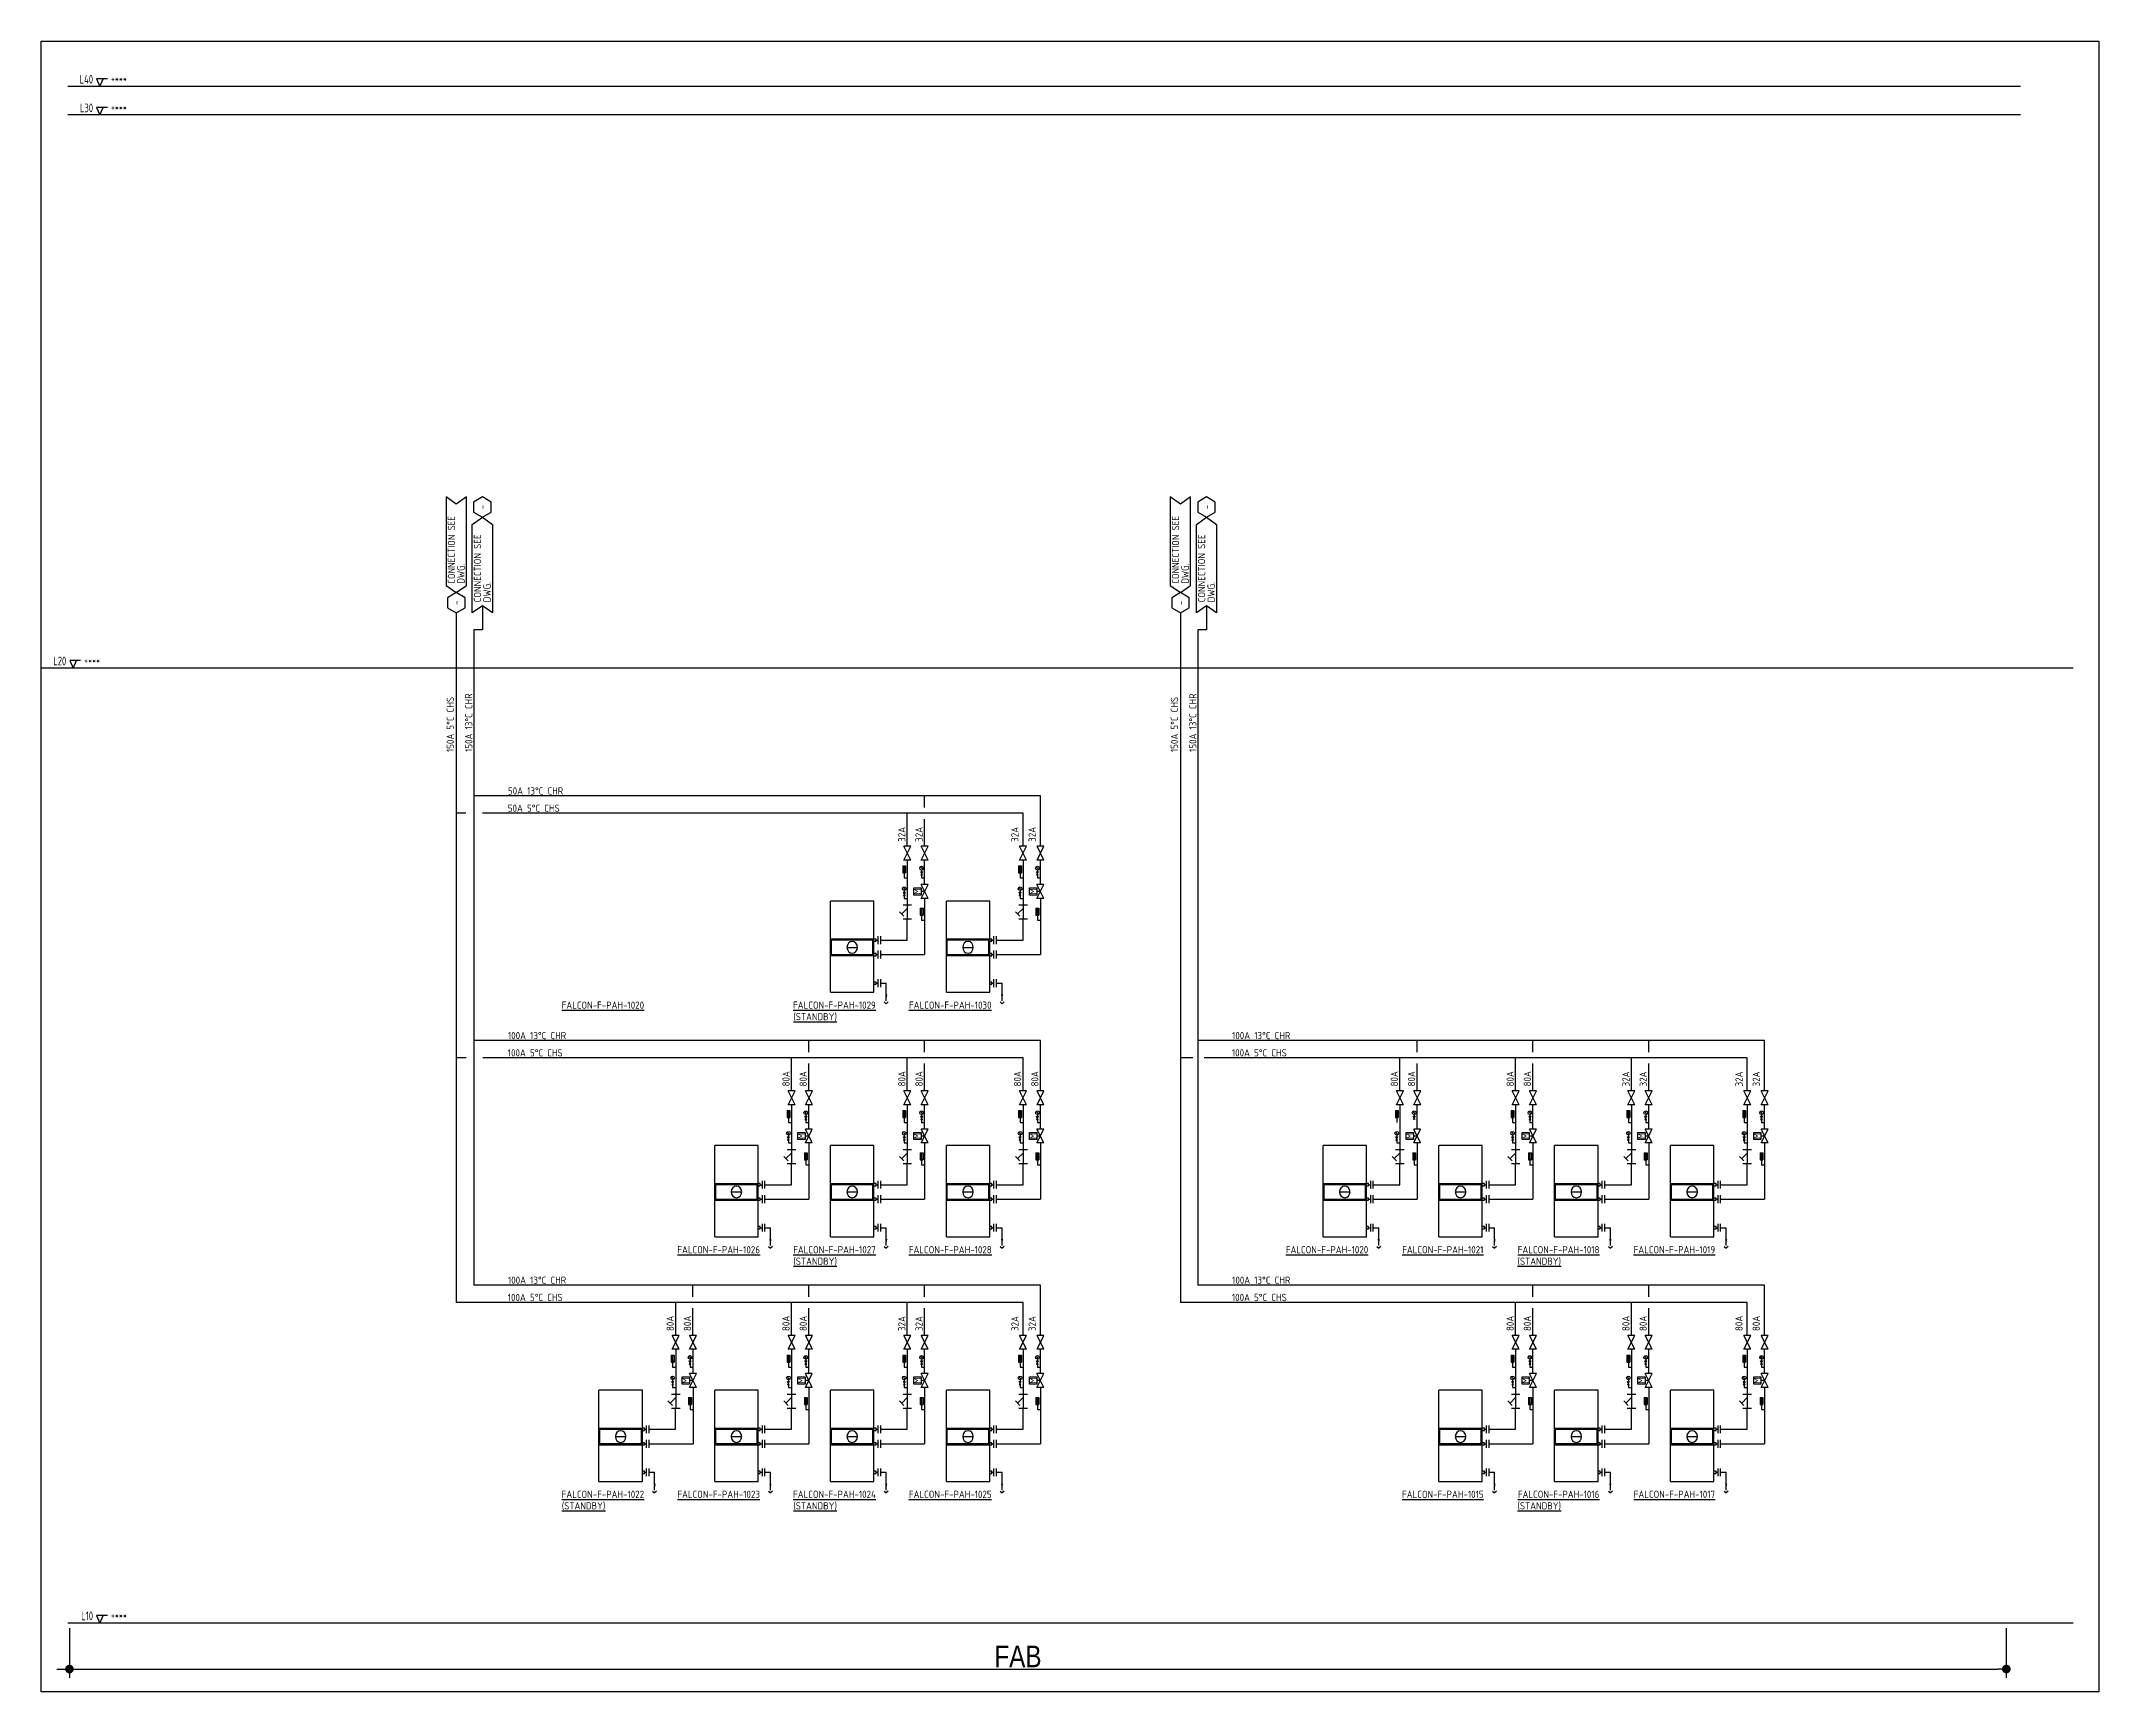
# Model space of a CAD drawing. Extents: x 41366 to 42076, y 84328 to 85507.
# Drawn here: x 41366 to 42076, y 84937 to 85507 of the extents above; entities that cross this region are included whole.
import ezdxf
from ezdxf.enums import TextEntityAlignment as Align

# ---------------------------------------------------------------- set-up
doc = ezdxf.new("R2010")
doc.units = 0
doc.header["$LTSCALE"] = 10
for name, color, linetype in [('A-DETL-01', 1, 'Continuous'), ('DETL-TXT', 4, 'Continuous'), ('G-ANNO-TEXT', 3, 'Continuous'), ('M-CWTR-9PIPE-R', 110, 'Continuous'), ('M-CWTR-9PIPE-S', 200, 'Continuous'), ('M-CWTR-TEXT', 3, 'Continuous'), ('M-CWTR-VAVE', 2, 'Continuous'), ('M-EQPM-TXT', 4, 'Continuous'), ('M-HVAC-CPIPE', 4, 'Continuous'), ('M-HVAC-EQPM', 22, 'Continuous'), ('M-PIPE-FITTING', 2, 'Continuous'), ('U-CDA-TXT', 4, 'Continuous'), ('U-CDA-V', 3, 'Continuous'), ('U-CH-V', 3, 'Continuous')]:
    doc.layers.add(name, color=color, linetype=linetype)
doc.styles.add('AA-TXT', font='isocp.shx', dxfattribs={"width": 0.8, "bigfont": 'chineset.shx'})

msp = doc.modelspace()

# ---------------------------------------------------------------- texts
at = {"color": 4, "insert": (41702.97, 84948.95), "char_height": 7.5, "attachment_point": 5, "style": 'AA-TXT'}
msp.add_mtext('\\A1;{\\fArial|b0|i0|c0|p34;FAB}', dxfattribs=at)
at = {"layer": 'DETL-TXT', "style": 'AA-TXT'}
for p in [(41517.98, 85346.13), (41768.11, 85346.13), (41508.98, 85313.05), (41759.11, 85313.05)]:
    msp.add_text('-', height=2.5, rotation=90, dxfattribs=at).set_placement(p, align=Align.MIDDLE)
for s, p in [('CONNECTION SEE', (41508.53, 85319.64)), ('CONNECTION SEE', (41517.53, 85313.24)), ('CONNECTION SEE', (41758.66, 85319.64)), ('CONNECTION SEE', (41767.66, 85313.24)), ('DWG.', (41511.83, 85319.64)), ('DWG.', (41761.96, 85319.64)), ('DWG.', (41520.83, 85313.24)), ('DWG.', (41770.96, 85313.24))]:
    msp.add_text(s, height=2.5, rotation=90, dxfattribs=at).set_placement(p)
at = {"layer": 'M-CWTR-TEXT', "style": 'AA-TXT'}
for s, p in [('150A 5%%DC CHS', (41508.13, 85261.47)), ('150A 13%%DC CHR ', (41514.51, 85261.53)), ('150A 5%%DC CHS', (41758.27, 85261.47)), ('150A 13%%DC CHR ', (41764.64, 85261.53)), ('32A', (41664.1, 85230.45)), ('32A', (41670.06, 85230.45)), ('32A', (41703.17, 85230.45)), ('32A', (41709.12, 85230.45)), ('80A', (41624.1, 85145.92)), ('80A', (41630.06, 85145.92)), ('80A', (41664.1, 85145.92)), ('80A', (41670.06, 85145.92)), ('80A', (41704.1, 85145.92)), ('80A', (41710.06, 85145.92)), ('80A', (41834.24, 85145.92)), ('80A', (41840.19, 85145.92)), ('80A', (41874.24, 85145.92)), ('80A', (41880.19, 85145.92)), ('32A', (41914.24, 85145.92)), ('32A', (41920.19, 85145.92)), ('32A', (41953.3, 85145.92)), ('32A', (41959.26, 85145.92)), ('80A', (41584.1, 85061.39)), ('80A', (41590.06, 85061.39)), ('80A', (41624.1, 85061.39)), ('80A', (41630.06, 85061.39)), ('32A', (41664.1, 85061.39)), ('32A', (41670.06, 85061.39)), ('32A', (41703.17, 85061.39)), ('32A', (41709.12, 85061.39)), ('80A', (41874.24, 85061.39)), ('80A', (41880.19, 85061.39)), ('80A', (41914.24, 85061.39)), ('80A', (41920.19, 85061.39)), ('80A', (41953.3, 85061.39)), ('80A', (41959.26, 85061.39))]:
    msp.add_text(s, height=2.5, rotation=90, dxfattribs=at).set_placement(p)
for s, p in [('50A 13%%DC CHR ', (41526.82, 85246.77)), ('50A 5%%DC CHS', (41526.76, 85240.81)), ('100A 5%%DC CHS', (41526.76, 85156.28)), ('100A 13%%DC CHR ', (41526.82, 85162.24)), ('100A 5%%DC CHS', (41776.89, 85156.28)), ('100A 13%%DC CHR ', (41776.95, 85162.24)), ('100A 5%%DC CHS', (41526.76, 85071.75)), ('100A 13%%DC CHR ', (41526.82, 85077.71)), ('100A 5%%DC CHS', (41776.89, 85071.75)), ('100A 13%%DC CHR ', (41776.95, 85077.71))]:
    msp.add_text(s, height=2.5, dxfattribs=at).set_placement(p)
at = {"layer": 'M-EQPM-TXT', "style": 'AA-TXT'}
for s, p in [('%%UFALCON-F-PAH-1020', (41559.6, 85174.01)), ('%%UFALCON-F-PAH-1029', (41639.6, 85174.01)), ('%%UFALCON-F-PAH-1030', (41679.6, 85174.01)), ('%%U(STANDBY)', (41632.93, 85170.04)), ('%%UFALCON-F-PAH-1026', (41599.6, 85089.48)), ('%%UFALCON-F-PAH-1027', (41639.6, 85089.48)), ('%%UFALCON-F-PAH-1028', (41679.6, 85089.48)), ('%%UFALCON-F-PAH-1020', (41809.74, 85089.48)), ('%%UFALCON-F-PAH-1021', (41849.74, 85089.48)), ('%%UFALCON-F-PAH-1018', (41889.74, 85089.48)), ('%%UFALCON-F-PAH-1019', (41929.74, 85089.48)), ('%%U(STANDBY)', (41632.93, 85085.51)), ('%%U(STANDBY)', (41883.06, 85085.51)), ('%%UFALCON-F-PAH-1022', (41559.6, 85004.95)), ('%%U(STANDBY)', (41552.94, 85000.98)), ('%%UFALCON-F-PAH-1023', (41599.6, 85004.95)), ('%%UFALCON-F-PAH-1024', (41639.6, 85004.95)), ('%%U(STANDBY)', (41632.93, 85000.98)), ('%%UFALCON-F-PAH-1025', (41679.6, 85004.95)), ('%%UFALCON-F-PAH-1015', (41849.74, 85004.95)), ('%%U(STANDBY)', (41883.06, 85000.98)), ('%%UFALCON-F-PAH-1016', (41889.74, 85004.95)), ('%%UFALCON-F-PAH-1017', (41929.74, 85004.95))]:
    msp.add_text(s, height=2.5, dxfattribs=at).set_placement(p, align=Align.MIDDLE_CENTER)
at = {"layer": 'M-PIPE-FITTING', "ltscale": 0.1, "style": 'AA-TXT'}
for p in [(41668.24, 85213.31), (41708.24, 85213.31), (41628.24, 85128.78), (41668.24, 85128.78), (41708.24, 85128.78), (41838.37, 85128.78), (41878.37, 85128.78), (41918.37, 85128.78), (41958.37, 85128.78), (41588.24, 85044.25), (41628.24, 85044.25), (41668.24, 85044.25), (41708.24, 85044.25), (41878.37, 85044.25), (41918.37, 85044.25), (41958.37, 85044.25)]:
    msp.add_text('M', height=2.5, rotation=90, dxfattribs=at).set_placement(p, align=Align.MIDDLE)

# ---------------------------------------------------------------- blocks, each defined once
blk = doc.blocks.new('RISER-TXT')
at = {"layer": 'G-ANNO-TEXT'}
for p, q in [((-1.15, 2.64), (0, 0)), ((2.6, 2.64), (-1.15, 2.64)), ((0, 0), (1.15, 2.64))]:
    blk.add_line(p, q, dxfattribs=at)
at = {"layer": 'G-ANNO-TEXT', "style": 'AA-TXT', "width": 0.8}
blk.add_attdef('LEVEL', text='', height=3, dxfattribs=at).set_placement((-2.33, 0.96), align=Align.RIGHT)
blk.add_attdef('HIGEHT', (3.82, 1.42), '', height=2.5, dxfattribs=at)
blk = doc.blocks.new('A$C5D640173')
at = {"layer": 'U-CDA-V'}
for p, q in [((0, 0), (0, 2.72)), ((0.88, 0), (0.88, 2.72))]:
    blk.add_line(p, q, dxfattribs=at)
blk = doc.blocks.new('_Dot')
at = {"color": 0, "linetype": 'ByBlock', "lineweight": -2}
blk.add_line((-0.5, 0), (-1, 0), dxfattribs=at)
at = {"color": 0, "linetype": 'ByBlock', "const_width": 0.5}
blk.add_lwpolyline([(-0.25, 0, 1), (0.25, 0, 1)], format="xyb", close=True, dxfattribs=at)

# ---------------------------------------------------------------- linework, layer by layer
at = {"color": 2}
for p, q in [((41375.33, 84958.75), (41375.33, 84941.57)), ((42044.39, 84958.75), (42044.39, 84941.57)), ((41370.97, 84944.57), (42041.39, 84944.57))]:
    msp.add_line(p, q, dxfattribs=at)
at = {"layer": 'A-DETL-01', "linetype": 'Continuous'}
for p, q in [((42049.3, 85491.51), (41374.83, 85491.51)), ((42049.3, 85481.62), (41374.83, 85481.62)), ((42067.5, 85290.48), (41365.57, 85290.48)), ((42067.5, 84960.48), (41374.83, 84960.48))]:
    msp.add_line(p, q, dxfattribs=at)
at = {"layer": 'DEFPOINTS', "color": 1}
msp.add_lwpolyline([(41365.57, 85507.15), (42076.35, 85507.15), (42076.35, 84936.69), (41365.57, 84936.69)], close=True, dxfattribs=at)
at = {"layer": 'DETL-TXT'}
for points in [[(41508.98, 85316.55), (41512.48, 85319.05), (41512.48, 85349.63), (41508.98, 85347.13), (41505.48, 85349.63), (41505.48, 85319.05)], [(41517.98, 85349.63), (41514.94, 85347.88), (41514.94, 85344.38), (41517.98, 85342.63), (41521.01, 85344.38), (41521.01, 85347.88)], [(41759.11, 85316.55), (41762.61, 85319.05), (41762.61, 85349.63), (41759.11, 85347.13), (41755.61, 85349.63), (41755.61, 85319.05)], [(41768.11, 85349.63), (41765.08, 85347.88), (41765.08, 85344.38), (41768.11, 85342.63), (41771.14, 85344.38), (41771.14, 85347.88)], [(41517.98, 85342.63), (41521.48, 85340.13), (41521.48, 85309.55), (41517.98, 85312.05), (41514.48, 85309.55), (41514.48, 85340.13)], [(41768.11, 85342.63), (41771.61, 85340.13), (41771.61, 85309.55), (41768.11, 85312.05), (41764.61, 85309.55), (41764.61, 85340.13)], [(41508.98, 85316.55), (41505.94, 85314.8), (41505.94, 85311.3), (41508.98, 85309.55), (41512.01, 85311.3), (41512.01, 85314.8)], [(41759.11, 85316.55), (41756.08, 85314.8), (41756.08, 85311.3), (41759.11, 85309.55), (41762.14, 85311.3), (41762.14, 85314.8)]]:
    msp.add_lwpolyline(points, close=True, dxfattribs=at)
at = {"layer": 'M-CWTR-9PIPE-R'}
for p, q in [((41517.98, 85312.05), (41517.98, 85303.72)), ((41768.11, 85312.05), (41768.11, 85303.72)), ((41514.98, 85303.72), (41514.98, 85077.25)), ((41517.98, 85303.72), (41514.98, 85303.72)), ((41765.11, 85303.72), (41765.11, 85077.25)), ((41768.11, 85303.72), (41765.11, 85303.72)), ((41710.72, 85246.31), (41514.98, 85246.31)), ((41670.72, 85242.31), (41670.72, 85246.31)), ((41710.72, 85228.93), (41710.72, 85246.31)), ((41670.72, 85228.93), (41670.72, 85238.31)), ((41670.75, 85215.71), (41670.75, 85224.14)), ((41710.75, 85215.71), (41710.75, 85224.14)), ((41670.74, 85210.91), (41670.74, 85191.48)), ((41710.74, 85210.91), (41710.74, 85191.48)), ((41655.55, 85191.48), (41670.74, 85191.48)), ((41695.55, 85191.48), (41710.74, 85191.48)), ((41710.72, 85161.78), (41514.98, 85161.78)), ((41630.72, 85157.78), (41630.72, 85161.78)), ((41670.72, 85157.78), (41670.72, 85161.78)), ((41710.72, 85144.4), (41710.72, 85161.78)), ((41960.86, 85161.78), (41765.11, 85161.78)), ((41840.86, 85157.78), (41840.86, 85161.78)), ((41880.86, 85157.78), (41880.86, 85161.78)), ((41920.86, 85157.78), (41920.86, 85161.78)), ((41960.86, 85144.4), (41960.86, 85161.78)), ((41630.72, 85144.4), (41630.72, 85153.78)), ((41670.72, 85144.4), (41670.72, 85153.78)), ((41840.86, 85144.4), (41840.86, 85153.78)), ((41880.86, 85144.4), (41880.86, 85153.78)), ((41920.86, 85144.4), (41920.86, 85153.78)), ((41630.75, 85131.18), (41630.75, 85139.61)), ((41670.75, 85131.18), (41670.75, 85139.61)), ((41710.75, 85131.18), (41710.75, 85139.61)), ((41840.88, 85131.18), (41840.88, 85139.61)), ((41880.88, 85131.18), (41880.88, 85139.61)), ((41920.88, 85131.18), (41920.88, 85139.61)), ((41960.88, 85131.18), (41960.88, 85139.61)), ((41630.74, 85126.38), (41630.74, 85106.95)), ((41670.74, 85126.38), (41670.74, 85106.95)), ((41710.74, 85126.38), (41710.74, 85106.95)), ((41840.87, 85126.38), (41840.87, 85106.95)), ((41880.87, 85126.38), (41880.87, 85106.95)), ((41920.87, 85126.38), (41920.87, 85106.95)), ((41960.87, 85126.38), (41960.87, 85106.95)), ((41615.55, 85106.95), (41630.74, 85106.95)), ((41655.55, 85106.95), (41670.74, 85106.95)), ((41695.55, 85106.95), (41710.74, 85106.95)), ((41825.69, 85106.95), (41840.87, 85106.95)), ((41865.69, 85106.95), (41880.87, 85106.95)), ((41905.69, 85106.95), (41920.87, 85106.95)), ((41945.69, 85106.95), (41960.87, 85106.95)), ((41710.72, 85077.25), (41514.98, 85077.25)), ((41590.72, 85073.25), (41590.72, 85077.25)), ((41630.72, 85073.25), (41630.72, 85077.25)), ((41670.72, 85073.25), (41670.72, 85077.25)), ((41710.72, 85059.88), (41710.72, 85077.25)), ((41960.86, 85077.25), (41765.11, 85077.25)), ((41880.86, 85073.25), (41880.86, 85077.25)), ((41920.86, 85073.25), (41920.86, 85077.25)), ((41960.86, 85059.88), (41960.86, 85077.25)), ((41590.72, 85059.88), (41590.72, 85069.25)), ((41630.72, 85059.88), (41630.72, 85069.25)), ((41670.72, 85059.88), (41670.72, 85069.25)), ((41880.86, 85059.88), (41880.86, 85069.25)), ((41920.86, 85059.88), (41920.86, 85069.25)), ((41590.75, 85046.65), (41590.75, 85055.08)), ((41630.75, 85046.65), (41630.75, 85055.08)), ((41670.75, 85046.65), (41670.75, 85055.08)), ((41710.75, 85046.65), (41710.75, 85055.08)), ((41880.88, 85046.65), (41880.88, 85055.08)), ((41920.88, 85046.65), (41920.88, 85055.08)), ((41960.88, 85046.65), (41960.88, 85055.08)), ((41590.74, 85041.85), (41590.74, 85022.42)), ((41630.74, 85041.85), (41630.74, 85022.42)), ((41670.74, 85041.85), (41670.74, 85022.42)), ((41710.74, 85041.85), (41710.74, 85022.42)), ((41880.87, 85041.85), (41880.87, 85022.42)), ((41920.87, 85041.85), (41920.87, 85022.42)), ((41960.87, 85041.85), (41960.87, 85022.42)), ((41575.55, 85022.42), (41590.74, 85022.42)), ((41615.55, 85022.42), (41630.74, 85022.42)), ((41655.55, 85022.42), (41670.74, 85022.42)), ((41695.55, 85022.42), (41710.74, 85022.42)), ((41865.69, 85022.42), (41880.87, 85022.42)), ((41905.69, 85022.42), (41920.87, 85022.42)), ((41945.69, 85022.42), (41960.87, 85022.42))]:
    msp.add_line(p, q, dxfattribs=at)
at = {"layer": 'M-CWTR-9PIPE-S'}
for p, q in [((41508.98, 85309.55), (41508.98, 85071.25)), ((41759.11, 85309.55), (41759.11, 85071.25)), ((41512.26, 85240.31), (41508.98, 85240.31)), ((41704.76, 85240.31), (41518, 85240.31)), ((41664.76, 85228.93), (41664.76, 85240.31)), ((41704.76, 85228.93), (41704.76, 85240.31)), ((41664.76, 85224.14), (41664.76, 85208.5)), ((41704.76, 85224.14), (41704.76, 85208.5)), ((41664.74, 85196.48), (41664.74, 85203.71)), ((41704.74, 85196.48), (41704.74, 85203.71)), ((41655.57, 85196.48), (41664.74, 85196.48)), ((41695.57, 85196.48), (41704.74, 85196.48)), ((41512.4, 85155.78), (41508.98, 85155.78)), ((41704.76, 85155.78), (41518.11, 85155.78)), ((41624.76, 85144.4), (41624.76, 85155.78)), ((41664.76, 85144.4), (41664.76, 85155.78)), ((41704.76, 85144.4), (41704.76, 85155.78)), ((41763.39, 85155.78), (41759.11, 85155.78)), ((41954.89, 85155.78), (41767.3, 85155.78)), ((41834.89, 85144.4), (41834.89, 85155.78)), ((41874.89, 85144.4), (41874.89, 85155.78)), ((41914.89, 85144.4), (41914.89, 85155.78)), ((41954.89, 85144.4), (41954.89, 85155.78)), ((41624.76, 85139.61), (41624.76, 85123.98)), ((41664.76, 85139.61), (41664.76, 85123.98)), ((41704.76, 85139.61), (41704.76, 85123.98)), ((41834.89, 85139.61), (41834.89, 85123.98)), ((41874.89, 85139.61), (41874.89, 85123.98)), ((41914.89, 85139.61), (41914.89, 85123.98)), ((41954.89, 85139.61), (41954.89, 85123.98)), ((41624.74, 85111.95), (41624.74, 85119.18)), ((41664.74, 85111.95), (41664.74, 85119.18)), ((41704.74, 85111.95), (41704.74, 85119.18)), ((41834.87, 85111.95), (41834.87, 85119.18)), ((41874.87, 85111.95), (41874.87, 85119.18)), ((41914.87, 85111.95), (41914.87, 85119.18)), ((41954.87, 85111.95), (41954.87, 85119.18)), ((41615.57, 85111.95), (41624.74, 85111.95)), ((41655.57, 85111.95), (41664.74, 85111.95)), ((41695.57, 85111.95), (41704.74, 85111.95)), ((41825.7, 85111.95), (41834.87, 85111.95)), ((41865.7, 85111.95), (41874.87, 85111.95)), ((41905.7, 85111.95), (41914.87, 85111.95)), ((41945.7, 85111.95), (41954.87, 85111.95)), ((41704.76, 85071.25), (41508.98, 85071.25)), ((41584.76, 85059.88), (41584.76, 85071.25)), ((41624.76, 85059.88), (41624.76, 85071.25)), ((41664.76, 85059.88), (41664.76, 85071.25)), ((41704.76, 85059.88), (41704.76, 85071.25)), ((41954.89, 85071.25), (41759.11, 85071.25)), ((41874.89, 85059.88), (41874.89, 85071.25)), ((41914.89, 85059.88), (41914.89, 85071.25)), ((41954.89, 85059.88), (41954.89, 85071.25)), ((41584.76, 85055.08), (41584.76, 85039.45)), ((41624.76, 85055.08), (41624.76, 85039.45)), ((41664.76, 85055.08), (41664.76, 85039.45)), ((41704.76, 85055.08), (41704.76, 85039.45)), ((41874.89, 85055.08), (41874.89, 85039.45)), ((41914.89, 85055.08), (41914.89, 85039.45)), ((41954.89, 85055.08), (41954.89, 85039.45)), ((41584.74, 85027.42), (41584.74, 85034.65)), ((41624.74, 85027.42), (41624.74, 85034.65)), ((41664.74, 85027.42), (41664.74, 85034.65)), ((41704.74, 85027.42), (41704.74, 85034.65)), ((41874.87, 85027.42), (41874.87, 85034.65)), ((41914.87, 85027.42), (41914.87, 85034.65)), ((41954.87, 85027.42), (41954.87, 85034.65)), ((41575.57, 85027.42), (41584.74, 85027.42)), ((41615.57, 85027.42), (41624.74, 85027.42)), ((41655.57, 85027.42), (41664.74, 85027.42)), ((41695.57, 85027.42), (41704.74, 85027.42)), ((41865.7, 85027.42), (41874.87, 85027.42)), ((41905.7, 85027.42), (41914.87, 85027.42)), ((41945.7, 85027.42), (41954.87, 85027.42))]:
    msp.add_line(p, q, dxfattribs=at)
at = {"layer": 'M-CWTR-VAVE'}
for p, q in [((41663.57, 85224.13), (41665.97, 85228.93)), ((41665.97, 85224.13), (41663.57, 85228.93)), ((41665.97, 85228.93), (41663.57, 85228.93)), ((41665.97, 85224.13), (41663.57, 85224.13)), ((41669.56, 85224.13), (41671.96, 85228.93)), ((41671.96, 85224.13), (41669.56, 85228.93)), ((41671.96, 85228.93), (41669.56, 85228.93)), ((41671.96, 85224.13), (41669.56, 85224.13)), ((41703.57, 85224.13), (41705.97, 85228.93)), ((41705.97, 85224.13), (41703.57, 85228.93)), ((41705.97, 85228.93), (41703.57, 85228.93)), ((41705.97, 85224.13), (41703.57, 85224.13)), ((41709.56, 85224.13), (41711.96, 85228.93)), ((41711.96, 85224.13), (41709.56, 85228.93)), ((41711.96, 85228.93), (41709.56, 85228.93)), ((41711.96, 85224.13), (41709.56, 85224.13)), ((41663.21, 85222.09), (41664.19, 85222.09)), ((41663.21, 85222.09), (41664.19, 85222.09)), ((41663.21, 85222.09), (41663.21, 85219.74)), ((41663.21, 85222.09), (41663.21, 85219.74)), ((41663.21, 85219.74), (41664.19, 85219.74)), ((41663.21, 85219.74), (41664.19, 85219.74)), ((41663.5, 85221.77), (41663.89, 85221.77)), ((41663.5, 85221.77), (41663.89, 85221.77)), ((41663.5, 85221.38), (41663.89, 85221.38)), ((41663.5, 85221.38), (41663.89, 85221.38)), ((41663.5, 85220.99), (41663.89, 85220.99)), ((41663.5, 85220.99), (41663.89, 85220.99)), ((41663.5, 85220.6), (41663.89, 85220.6)), ((41663.5, 85220.6), (41663.89, 85220.6)), ((41663.7, 85221.89), (41663.7, 85220.27)), ((41663.7, 85221.89), (41663.7, 85220.27)), ((41663.7, 85219.74), (41663.7, 85218)), ((41663.7, 85219.74), (41663.7, 85218)), ((41663.7, 85218), (41664.74, 85218)), ((41664.19, 85222.09), (41664.19, 85219.74)), ((41664.19, 85222.09), (41664.19, 85219.74)), ((41670, 85220.1), (41669.4, 85218.9)), ((41670, 85218.9), (41669.4, 85220.1)), ((41669.4, 85220.1), (41670, 85220.1)), ((41670, 85218.9), (41669.4, 85218.9)), ((41669.97, 85221.07), (41669.42, 85221.62)), ((41669.55, 85210.91), (41671.95, 85215.71)), ((41671.95, 85210.91), (41669.55, 85215.71)), ((41671.95, 85215.71), (41669.55, 85215.71)), ((41669.7, 85220.7), (41669.7, 85220.1)), ((41669.7, 85218.9), (41669.7, 85218)), ((41669.7, 85218), (41670.74, 85218)), ((41703.21, 85222.09), (41704.19, 85222.09)), ((41703.21, 85222.09), (41704.19, 85222.09)), ((41703.21, 85222.09), (41703.21, 85219.74)), ((41703.21, 85222.09), (41703.21, 85219.74)), ((41703.21, 85219.74), (41704.19, 85219.74)), ((41703.21, 85219.74), (41704.19, 85219.74)), ((41703.5, 85221.77), (41703.89, 85221.77)), ((41703.5, 85221.77), (41703.89, 85221.77)), ((41703.5, 85221.38), (41703.89, 85221.38)), ((41703.5, 85221.38), (41703.89, 85221.38)), ((41703.5, 85220.99), (41703.89, 85220.99)), ((41703.5, 85220.99), (41703.89, 85220.99)), ((41703.5, 85220.6), (41703.89, 85220.6)), ((41703.5, 85220.6), (41703.89, 85220.6)), ((41703.7, 85221.89), (41703.7, 85220.27)), ((41703.7, 85221.89), (41703.7, 85220.27)), ((41703.7, 85219.74), (41703.7, 85218)), ((41703.7, 85219.74), (41703.7, 85218)), ((41703.7, 85218), (41704.74, 85218)), ((41704.19, 85222.09), (41704.19, 85219.74)), ((41704.19, 85222.09), (41704.19, 85219.74)), ((41710, 85220.1), (41709.4, 85218.9)), ((41710, 85218.9), (41709.4, 85220.1)), ((41709.4, 85220.1), (41710, 85220.1)), ((41710, 85218.9), (41709.4, 85218.9)), ((41709.97, 85221.07), (41709.42, 85221.62)), ((41709.55, 85210.91), (41711.95, 85215.71)), ((41711.95, 85210.91), (41709.55, 85215.71)), ((41711.95, 85215.71), (41709.55, 85215.71)), ((41709.7, 85220.7), (41709.7, 85220.1)), ((41709.7, 85218.9), (41709.7, 85218)), ((41709.7, 85218), (41710.74, 85218)), ((41666.26, 85208.5), (41663.29, 85208.5)), ((41664, 85213.01), (41663.4, 85211.81)), ((41664, 85211.81), (41663.4, 85213.01)), ((41663.4, 85213.01), (41664, 85213.01)), ((41664, 85211.81), (41663.4, 85211.81)), ((41663.97, 85213.97), (41663.42, 85214.52)), ((41663.7, 85213.61), (41663.7, 85213.01)), ((41663.7, 85211.81), (41663.7, 85210.91)), ((41663.7, 85210.91), (41664.74, 85210.91)), ((41664.76, 85208.5), (41664.76, 85203.71)), ((41671.95, 85210.91), (41669.55, 85210.91)), ((41706.26, 85208.5), (41703.29, 85208.5)), ((41704, 85213.01), (41703.4, 85211.81)), ((41704, 85211.81), (41703.4, 85213.01)), ((41703.4, 85213.01), (41704, 85213.01)), ((41704, 85211.81), (41703.4, 85211.81)), ((41703.97, 85213.97), (41703.42, 85214.52)), ((41703.7, 85213.61), (41703.7, 85213.01)), ((41703.7, 85211.81), (41703.7, 85210.91)), ((41703.7, 85210.91), (41704.74, 85210.91)), ((41704.76, 85208.5), (41704.76, 85203.71)), ((41711.95, 85210.91), (41709.55, 85210.91)), ((41662.09, 85206.27), (41663.61, 85204.75)), ((41664.76, 85207.41), (41662.85, 85205.51)), ((41666.26, 85203.71), (41663.29, 85203.71)), ((41669.21, 85207.46), (41670.19, 85207.46)), ((41669.21, 85207.46), (41670.19, 85207.46)), ((41669.21, 85207.46), (41669.21, 85205.11)), ((41669.21, 85207.46), (41669.21, 85205.11)), ((41669.21, 85205.11), (41670.19, 85205.11)), ((41669.21, 85205.11), (41670.19, 85205.11)), ((41669.5, 85207.14), (41669.89, 85207.14)), ((41669.5, 85207.14), (41669.89, 85207.14)), ((41669.5, 85206.75), (41669.89, 85206.75)), ((41669.5, 85206.75), (41669.89, 85206.75)), ((41669.5, 85206.36), (41669.89, 85206.36)), ((41669.5, 85206.36), (41669.89, 85206.36)), ((41669.5, 85205.96), (41669.89, 85205.96)), ((41669.5, 85205.96), (41669.89, 85205.96)), ((41669.7, 85207.25), (41669.7, 85205.64)), ((41669.7, 85207.25), (41669.7, 85205.64)), ((41669.7, 85205.11), (41669.7, 85203.37)), ((41669.7, 85205.11), (41669.7, 85203.37)), ((41669.7, 85203.37), (41670.74, 85203.37)), ((41670.19, 85207.46), (41670.19, 85205.11)), ((41670.19, 85207.46), (41670.19, 85205.11)), ((41702.09, 85206.27), (41703.61, 85204.75)), ((41704.76, 85207.41), (41702.85, 85205.51)), ((41706.26, 85203.71), (41703.29, 85203.71)), ((41709.21, 85207.46), (41710.19, 85207.46)), ((41709.21, 85207.46), (41710.19, 85207.46)), ((41709.21, 85207.46), (41709.21, 85205.11)), ((41709.21, 85207.46), (41709.21, 85205.11)), ((41709.21, 85205.11), (41710.19, 85205.11)), ((41709.21, 85205.11), (41710.19, 85205.11)), ((41709.5, 85207.14), (41709.89, 85207.14)), ((41709.5, 85207.14), (41709.89, 85207.14)), ((41709.5, 85206.75), (41709.89, 85206.75)), ((41709.5, 85206.75), (41709.89, 85206.75)), ((41709.5, 85206.36), (41709.89, 85206.36)), ((41709.5, 85206.36), (41709.89, 85206.36)), ((41709.5, 85205.96), (41709.89, 85205.96)), ((41709.5, 85205.96), (41709.89, 85205.96)), ((41709.7, 85207.25), (41709.7, 85205.64)), ((41709.7, 85207.25), (41709.7, 85205.64)), ((41709.7, 85205.11), (41709.7, 85203.37)), ((41709.7, 85205.11), (41709.7, 85203.37)), ((41709.7, 85203.37), (41710.74, 85203.37)), ((41710.19, 85207.46), (41710.19, 85205.11)), ((41710.19, 85207.46), (41710.19, 85205.11)), ((41623.57, 85139.6), (41625.97, 85144.4)), ((41625.97, 85139.6), (41623.57, 85144.4)), ((41625.97, 85144.4), (41623.57, 85144.4)), ((41629.56, 85139.6), (41631.96, 85144.4)), ((41631.96, 85139.6), (41629.56, 85144.4)), ((41631.96, 85144.4), (41629.56, 85144.4)), ((41663.57, 85139.6), (41665.97, 85144.4)), ((41665.97, 85139.6), (41663.57, 85144.4)), ((41665.97, 85144.4), (41663.57, 85144.4)), ((41669.56, 85139.6), (41671.96, 85144.4)), ((41671.96, 85139.6), (41669.56, 85144.4)), ((41671.96, 85144.4), (41669.56, 85144.4)), ((41703.57, 85139.6), (41705.97, 85144.4)), ((41705.97, 85139.6), (41703.57, 85144.4)), ((41705.97, 85144.4), (41703.57, 85144.4)), ((41709.56, 85139.6), (41711.96, 85144.4)), ((41711.96, 85139.6), (41709.56, 85144.4)), ((41711.96, 85144.4), (41709.56, 85144.4)), ((41833.7, 85139.6), (41836.1, 85144.4)), ((41836.1, 85139.6), (41833.7, 85144.4)), ((41836.1, 85144.4), (41833.7, 85144.4)), ((41839.69, 85139.6), (41842.09, 85144.4)), ((41842.09, 85139.6), (41839.69, 85144.4)), ((41842.09, 85144.4), (41839.69, 85144.4)), ((41873.7, 85139.6), (41876.1, 85144.4)), ((41876.1, 85139.6), (41873.7, 85144.4)), ((41876.1, 85144.4), (41873.7, 85144.4)), ((41879.69, 85139.6), (41882.09, 85144.4)), ((41882.09, 85139.6), (41879.69, 85144.4)), ((41882.09, 85144.4), (41879.69, 85144.4)), ((41913.7, 85139.6), (41916.1, 85144.4)), ((41916.1, 85139.6), (41913.7, 85144.4)), ((41916.1, 85144.4), (41913.7, 85144.4)), ((41919.69, 85139.6), (41922.09, 85144.4)), ((41922.09, 85139.6), (41919.69, 85144.4)), ((41922.09, 85144.4), (41919.69, 85144.4)), ((41953.7, 85139.6), (41956.1, 85144.4)), ((41956.1, 85139.6), (41953.7, 85144.4)), ((41956.1, 85144.4), (41953.7, 85144.4)), ((41959.69, 85139.6), (41962.09, 85144.4)), ((41962.09, 85139.6), (41959.69, 85144.4)), ((41962.09, 85144.4), (41959.69, 85144.4)), ((41623.21, 85137.56), (41624.19, 85137.56)), ((41623.21, 85137.56), (41624.19, 85137.56)), ((41623.21, 85137.56), (41623.21, 85135.21)), ((41623.21, 85137.56), (41623.21, 85135.21)), ((41625.97, 85139.6), (41623.57, 85139.6)), ((41623.7, 85137.36), (41623.7, 85135.74)), ((41623.7, 85137.36), (41623.7, 85135.74)), ((41624.19, 85137.56), (41624.19, 85135.21)), ((41624.19, 85137.56), (41624.19, 85135.21)), ((41631.96, 85139.6), (41629.56, 85139.6)), ((41663.21, 85137.56), (41664.19, 85137.56)), ((41663.21, 85137.56), (41664.19, 85137.56)), ((41663.21, 85137.56), (41663.21, 85135.21)), ((41663.21, 85137.56), (41663.21, 85135.21)), ((41665.97, 85139.6), (41663.57, 85139.6)), ((41663.7, 85137.36), (41663.7, 85135.74)), ((41663.7, 85137.36), (41663.7, 85135.74)), ((41664.19, 85137.56), (41664.19, 85135.21)), ((41664.19, 85137.56), (41664.19, 85135.21)), ((41671.96, 85139.6), (41669.56, 85139.6)), ((41703.21, 85137.56), (41704.19, 85137.56)), ((41703.21, 85137.56), (41704.19, 85137.56)), ((41703.21, 85137.56), (41703.21, 85135.21)), ((41703.21, 85137.56), (41703.21, 85135.21)), ((41705.97, 85139.6), (41703.57, 85139.6)), ((41703.7, 85137.36), (41703.7, 85135.74)), ((41703.7, 85137.36), (41703.7, 85135.74)), ((41704.19, 85137.56), (41704.19, 85135.21)), ((41704.19, 85137.56), (41704.19, 85135.21)), ((41711.96, 85139.6), (41709.56, 85139.6)), ((41833.34, 85137.56), (41834.32, 85137.56)), ((41833.34, 85137.56), (41834.32, 85137.56)), ((41833.34, 85137.56), (41833.34, 85135.21)), ((41833.34, 85137.56), (41833.34, 85135.21)), ((41836.1, 85139.6), (41833.7, 85139.6)), ((41833.83, 85137.36), (41833.83, 85135.74)), ((41833.83, 85137.36), (41833.83, 85135.74)), ((41834.32, 85137.56), (41834.32, 85135.21)), ((41834.32, 85137.56), (41834.32, 85135.21)), ((41842.09, 85139.6), (41839.69, 85139.6)), ((41873.34, 85137.56), (41874.32, 85137.56)), ((41873.34, 85137.56), (41874.32, 85137.56)), ((41873.34, 85137.56), (41873.34, 85135.21)), ((41873.34, 85137.56), (41873.34, 85135.21)), ((41876.1, 85139.6), (41873.7, 85139.6)), ((41873.83, 85137.36), (41873.83, 85135.74)), ((41873.83, 85137.36), (41873.83, 85135.74)), ((41874.32, 85137.56), (41874.32, 85135.21)), ((41874.32, 85137.56), (41874.32, 85135.21)), ((41882.09, 85139.6), (41879.69, 85139.6)), ((41913.34, 85137.56), (41914.32, 85137.56)), ((41913.34, 85137.56), (41914.32, 85137.56)), ((41913.34, 85137.56), (41913.34, 85135.21)), ((41913.34, 85137.56), (41913.34, 85135.21)), ((41916.1, 85139.6), (41913.7, 85139.6)), ((41913.83, 85137.36), (41913.83, 85135.74)), ((41913.83, 85137.36), (41913.83, 85135.74)), ((41914.32, 85137.56), (41914.32, 85135.21)), ((41914.32, 85137.56), (41914.32, 85135.21)), ((41922.09, 85139.6), (41919.69, 85139.6)), ((41953.34, 85137.56), (41954.32, 85137.56)), ((41953.34, 85137.56), (41954.32, 85137.56)), ((41953.34, 85137.56), (41953.34, 85135.21)), ((41953.34, 85137.56), (41953.34, 85135.21)), ((41956.1, 85139.6), (41953.7, 85139.6)), ((41953.83, 85137.36), (41953.83, 85135.74)), ((41953.83, 85137.36), (41953.83, 85135.74)), ((41954.32, 85137.56), (41954.32, 85135.21)), ((41954.32, 85137.56), (41954.32, 85135.21)), ((41962.09, 85139.6), (41959.69, 85139.6)), ((41623.21, 85135.21), (41624.19, 85135.21)), ((41623.21, 85135.21), (41624.19, 85135.21)), ((41623.5, 85137.25), (41623.89, 85137.25)), ((41623.5, 85137.25), (41623.89, 85137.25)), ((41623.5, 85136.85), (41623.89, 85136.85)), ((41623.5, 85136.85), (41623.89, 85136.85)), ((41623.5, 85136.46), (41623.89, 85136.46)), ((41623.5, 85136.46), (41623.89, 85136.46)), ((41623.5, 85136.07), (41623.89, 85136.07)), ((41623.5, 85136.07), (41623.89, 85136.07)), ((41623.7, 85135.21), (41623.7, 85133.47)), ((41623.7, 85135.21), (41623.7, 85133.47)), ((41623.7, 85133.47), (41624.74, 85133.47)), ((41630, 85135.58), (41629.4, 85134.38)), ((41630, 85134.38), (41629.4, 85135.58)), ((41629.4, 85135.58), (41630, 85135.58)), ((41630, 85134.38), (41629.4, 85134.38)), ((41629.97, 85136.54), (41629.42, 85137.09)), ((41629.55, 85126.38), (41631.95, 85131.18)), ((41631.95, 85126.38), (41629.55, 85131.18)), ((41631.95, 85131.18), (41629.55, 85131.18)), ((41629.7, 85136.18), (41629.7, 85135.58)), ((41629.7, 85134.38), (41629.7, 85133.47)), ((41629.7, 85133.47), (41630.74, 85133.47)), ((41663.21, 85135.21), (41664.19, 85135.21)), ((41663.21, 85135.21), (41664.19, 85135.21)), ((41663.5, 85137.25), (41663.89, 85137.25)), ((41663.5, 85137.25), (41663.89, 85137.25)), ((41663.5, 85136.85), (41663.89, 85136.85)), ((41663.5, 85136.85), (41663.89, 85136.85)), ((41663.5, 85136.46), (41663.89, 85136.46)), ((41663.5, 85136.46), (41663.89, 85136.46)), ((41663.5, 85136.07), (41663.89, 85136.07)), ((41663.5, 85136.07), (41663.89, 85136.07)), ((41663.7, 85135.21), (41663.7, 85133.47)), ((41663.7, 85135.21), (41663.7, 85133.47)), ((41663.7, 85133.47), (41664.74, 85133.47)), ((41670, 85135.58), (41669.4, 85134.38)), ((41670, 85134.38), (41669.4, 85135.58)), ((41669.4, 85135.58), (41670, 85135.58)), ((41670, 85134.38), (41669.4, 85134.38)), ((41669.97, 85136.54), (41669.42, 85137.09)), ((41669.55, 85126.38), (41671.95, 85131.18)), ((41671.95, 85126.38), (41669.55, 85131.18)), ((41671.95, 85131.18), (41669.55, 85131.18)), ((41669.7, 85136.18), (41669.7, 85135.58)), ((41669.7, 85134.38), (41669.7, 85133.47)), ((41669.7, 85133.47), (41670.74, 85133.47)), ((41703.21, 85135.21), (41704.19, 85135.21)), ((41703.21, 85135.21), (41704.19, 85135.21)), ((41703.5, 85137.25), (41703.89, 85137.25)), ((41703.5, 85137.25), (41703.89, 85137.25)), ((41703.5, 85136.85), (41703.89, 85136.85)), ((41703.5, 85136.85), (41703.89, 85136.85)), ((41703.5, 85136.46), (41703.89, 85136.46)), ((41703.5, 85136.46), (41703.89, 85136.46)), ((41703.5, 85136.07), (41703.89, 85136.07)), ((41703.5, 85136.07), (41703.89, 85136.07)), ((41703.7, 85135.21), (41703.7, 85133.47)), ((41703.7, 85135.21), (41703.7, 85133.47)), ((41703.7, 85133.47), (41704.74, 85133.47)), ((41710, 85135.58), (41709.4, 85134.38)), ((41710, 85134.38), (41709.4, 85135.58)), ((41709.4, 85135.58), (41710, 85135.58)), ((41710, 85134.38), (41709.4, 85134.38)), ((41709.97, 85136.54), (41709.42, 85137.09)), ((41709.55, 85126.38), (41711.95, 85131.18)), ((41711.95, 85126.38), (41709.55, 85131.18)), ((41711.95, 85131.18), (41709.55, 85131.18)), ((41709.7, 85136.18), (41709.7, 85135.58)), ((41709.7, 85134.38), (41709.7, 85133.47)), ((41709.7, 85133.47), (41710.74, 85133.47)), ((41833.34, 85135.21), (41834.32, 85135.21)), ((41833.34, 85135.21), (41834.32, 85135.21)), ((41833.63, 85137.25), (41834.03, 85137.25)), ((41833.63, 85137.25), (41834.03, 85137.25)), ((41833.63, 85136.85), (41834.03, 85136.85)), ((41833.63, 85136.85), (41834.03, 85136.85)), ((41833.63, 85136.46), (41834.03, 85136.46)), ((41833.63, 85136.46), (41834.03, 85136.46)), ((41833.63, 85136.07), (41834.03, 85136.07)), ((41833.63, 85136.07), (41834.03, 85136.07)), ((41833.83, 85135.21), (41833.83, 85133.47)), ((41833.83, 85135.21), (41833.83, 85133.47)), ((41840.13, 85135.58), (41839.53, 85134.38)), ((41840.13, 85134.38), (41839.53, 85135.58)), ((41839.53, 85135.58), (41840.13, 85135.58)), ((41840.1, 85136.54), (41839.55, 85137.09)), ((41839.68, 85126.38), (41842.08, 85131.18)), ((41842.08, 85126.38), (41839.68, 85131.18)), ((41842.08, 85131.18), (41839.68, 85131.18)), ((41839.83, 85136.18), (41839.83, 85135.58)), ((41873.34, 85135.21), (41874.32, 85135.21)), ((41873.34, 85135.21), (41874.32, 85135.21)), ((41873.63, 85137.25), (41874.03, 85137.25)), ((41873.63, 85137.25), (41874.03, 85137.25)), ((41873.63, 85136.85), (41874.03, 85136.85)), ((41873.63, 85136.85), (41874.03, 85136.85)), ((41873.63, 85136.46), (41874.03, 85136.46)), ((41873.63, 85136.46), (41874.03, 85136.46)), ((41873.63, 85136.07), (41874.03, 85136.07)), ((41873.63, 85136.07), (41874.03, 85136.07)), ((41873.83, 85135.21), (41873.83, 85133.47)), ((41873.83, 85135.21), (41873.83, 85133.47)), ((41873.83, 85133.47), (41874.87, 85133.47)), ((41880.13, 85135.58), (41879.53, 85134.38)), ((41880.13, 85134.38), (41879.53, 85135.58)), ((41879.53, 85135.58), (41880.13, 85135.58)), ((41880.13, 85134.38), (41879.53, 85134.38)), ((41880.1, 85136.54), (41879.55, 85137.09)), ((41879.68, 85126.38), (41882.08, 85131.18)), ((41882.08, 85126.38), (41879.68, 85131.18)), ((41882.08, 85131.18), (41879.68, 85131.18)), ((41879.83, 85136.18), (41879.83, 85135.58)), ((41879.83, 85134.38), (41879.83, 85133.47)), ((41879.83, 85133.47), (41880.87, 85133.47)), ((41913.34, 85135.21), (41914.32, 85135.21)), ((41913.34, 85135.21), (41914.32, 85135.21)), ((41913.63, 85137.25), (41914.03, 85137.25)), ((41913.63, 85137.25), (41914.03, 85137.25)), ((41913.63, 85136.85), (41914.03, 85136.85)), ((41913.63, 85136.85), (41914.03, 85136.85)), ((41913.63, 85136.46), (41914.03, 85136.46)), ((41913.63, 85136.46), (41914.03, 85136.46)), ((41913.63, 85136.07), (41914.03, 85136.07)), ((41913.63, 85136.07), (41914.03, 85136.07)), ((41913.83, 85135.21), (41913.83, 85133.47)), ((41913.83, 85135.21), (41913.83, 85133.47)), ((41913.83, 85133.47), (41914.87, 85133.47)), ((41920.13, 85135.58), (41919.53, 85134.38)), ((41920.13, 85134.38), (41919.53, 85135.58)), ((41919.53, 85135.58), (41920.13, 85135.58)), ((41920.13, 85134.38), (41919.53, 85134.38)), ((41920.1, 85136.54), (41919.55, 85137.09)), ((41919.68, 85126.38), (41922.08, 85131.18)), ((41922.08, 85126.38), (41919.68, 85131.18)), ((41922.08, 85131.18), (41919.68, 85131.18)), ((41919.83, 85136.18), (41919.83, 85135.58)), ((41919.83, 85134.38), (41919.83, 85133.47)), ((41919.83, 85133.47), (41920.87, 85133.47)), ((41953.34, 85135.21), (41954.32, 85135.21)), ((41953.34, 85135.21), (41954.32, 85135.21)), ((41953.63, 85137.25), (41954.03, 85137.25)), ((41953.63, 85137.25), (41954.03, 85137.25)), ((41953.63, 85136.85), (41954.03, 85136.85)), ((41953.63, 85136.85), (41954.03, 85136.85)), ((41953.63, 85136.46), (41954.03, 85136.46)), ((41953.63, 85136.46), (41954.03, 85136.46)), ((41953.63, 85136.07), (41954.03, 85136.07)), ((41953.63, 85136.07), (41954.03, 85136.07)), ((41953.83, 85135.21), (41953.83, 85133.47)), ((41953.83, 85135.21), (41953.83, 85133.47)), ((41953.83, 85133.47), (41954.87, 85133.47)), ((41960.13, 85135.58), (41959.53, 85134.38)), ((41960.13, 85134.38), (41959.53, 85135.58)), ((41959.53, 85135.58), (41960.13, 85135.58)), ((41960.13, 85134.38), (41959.53, 85134.38)), ((41960.1, 85136.54), (41959.55, 85137.09)), ((41959.68, 85126.38), (41962.08, 85131.18)), ((41962.08, 85126.38), (41959.68, 85131.18)), ((41962.08, 85131.18), (41959.68, 85131.18)), ((41959.83, 85136.18), (41959.83, 85135.58)), ((41959.83, 85134.38), (41959.83, 85133.47)), ((41959.83, 85133.47), (41960.87, 85133.47)), ((41626.26, 85123.98), (41623.29, 85123.98)), ((41624, 85128.48), (41623.4, 85127.28)), ((41624, 85127.28), (41623.4, 85128.48)), ((41623.4, 85128.48), (41624, 85128.48)), ((41624, 85127.28), (41623.4, 85127.28)), ((41623.97, 85129.44), (41623.42, 85130)), ((41623.7, 85129.08), (41623.7, 85128.48)), ((41623.7, 85127.28), (41623.7, 85126.38)), ((41623.7, 85126.38), (41624.74, 85126.38)), ((41624.76, 85123.98), (41624.76, 85119.18)), ((41631.95, 85126.38), (41629.55, 85126.38)), ((41666.26, 85123.98), (41663.29, 85123.98)), ((41664, 85128.48), (41663.4, 85127.28)), ((41664, 85127.28), (41663.4, 85128.48)), ((41663.4, 85128.48), (41664, 85128.48)), ((41664, 85127.28), (41663.4, 85127.28)), ((41663.97, 85129.44), (41663.42, 85130)), ((41663.7, 85129.08), (41663.7, 85128.48)), ((41663.7, 85127.28), (41663.7, 85126.38)), ((41663.7, 85126.38), (41664.74, 85126.38)), ((41664.76, 85123.98), (41664.76, 85119.18)), ((41671.95, 85126.38), (41669.55, 85126.38)), ((41706.26, 85123.98), (41703.29, 85123.98)), ((41704, 85128.48), (41703.4, 85127.28)), ((41704, 85127.28), (41703.4, 85128.48)), ((41703.4, 85128.48), (41704, 85128.48)), ((41704, 85127.28), (41703.4, 85127.28)), ((41703.97, 85129.44), (41703.42, 85130)), ((41703.7, 85129.08), (41703.7, 85128.48)), ((41703.7, 85127.28), (41703.7, 85126.38)), ((41703.7, 85126.38), (41704.74, 85126.38)), ((41704.76, 85123.98), (41704.76, 85119.18)), ((41711.95, 85126.38), (41709.55, 85126.38)), ((41836.39, 85123.98), (41833.42, 85123.98)), ((41834.13, 85128.48), (41833.53, 85127.28)), ((41834.13, 85127.28), (41833.53, 85128.48)), ((41833.53, 85128.48), (41834.13, 85128.48)), ((41834.13, 85127.28), (41833.53, 85127.28)), ((41834.1, 85129.44), (41833.55, 85130)), ((41833.83, 85129.08), (41833.83, 85128.48)), ((41833.83, 85127.28), (41833.83, 85126.38)), ((41833.83, 85126.38), (41834.87, 85126.38)), ((41834.89, 85123.98), (41834.89, 85119.18)), ((41842.08, 85126.38), (41839.68, 85126.38)), ((41876.39, 85123.98), (41873.42, 85123.98)), ((41874.13, 85128.48), (41873.53, 85127.28)), ((41874.13, 85127.28), (41873.53, 85128.48)), ((41873.53, 85128.48), (41874.13, 85128.48)), ((41874.13, 85127.28), (41873.53, 85127.28)), ((41874.1, 85129.44), (41873.55, 85130)), ((41873.83, 85129.08), (41873.83, 85128.48)), ((41873.83, 85127.28), (41873.83, 85126.38)), ((41873.83, 85126.38), (41874.87, 85126.38)), ((41874.89, 85123.98), (41874.89, 85119.18)), ((41882.08, 85126.38), (41879.68, 85126.38)), ((41916.39, 85123.98), (41913.42, 85123.98)), ((41914.13, 85128.48), (41913.53, 85127.28)), ((41914.13, 85127.28), (41913.53, 85128.48)), ((41913.53, 85128.48), (41914.13, 85128.48)), ((41914.13, 85127.28), (41913.53, 85127.28)), ((41914.1, 85129.44), (41913.55, 85130)), ((41913.83, 85129.08), (41913.83, 85128.48)), ((41913.83, 85127.28), (41913.83, 85126.38)), ((41913.83, 85126.38), (41914.87, 85126.38)), ((41914.89, 85123.98), (41914.89, 85119.18)), ((41922.08, 85126.38), (41919.68, 85126.38)), ((41956.39, 85123.98), (41953.42, 85123.98)), ((41954.13, 85128.48), (41953.53, 85127.28)), ((41954.13, 85127.28), (41953.53, 85128.48)), ((41953.53, 85128.48), (41954.13, 85128.48)), ((41954.13, 85127.28), (41953.53, 85127.28)), ((41954.1, 85129.44), (41953.55, 85130)), ((41953.83, 85129.08), (41953.83, 85128.48)), ((41953.83, 85127.28), (41953.83, 85126.38)), ((41953.83, 85126.38), (41954.87, 85126.38)), ((41954.89, 85123.98), (41954.89, 85119.18)), ((41962.08, 85126.38), (41959.68, 85126.38)), ((41622.09, 85121.74), (41623.61, 85120.22)), ((41624.76, 85122.88), (41622.85, 85120.98)), ((41626.26, 85119.18), (41623.29, 85119.18)), ((41629.21, 85122.93), (41630.19, 85122.93)), ((41629.21, 85122.93), (41630.19, 85122.93)), ((41629.21, 85122.93), (41629.21, 85120.58)), ((41629.21, 85122.93), (41629.21, 85120.58)), ((41629.21, 85120.58), (41630.19, 85120.58)), ((41629.21, 85120.58), (41630.19, 85120.58)), ((41629.5, 85122.61), (41629.89, 85122.61)), ((41629.5, 85122.61), (41629.89, 85122.61)), ((41629.5, 85122.22), (41629.89, 85122.22)), ((41629.5, 85122.22), (41629.89, 85122.22)), ((41629.5, 85121.83), (41629.89, 85121.83)), ((41629.5, 85121.83), (41629.89, 85121.83)), ((41629.5, 85121.44), (41629.89, 85121.44)), ((41629.5, 85121.44), (41629.89, 85121.44)), ((41629.7, 85122.73), (41629.7, 85121.11)), ((41629.7, 85122.73), (41629.7, 85121.11)), ((41629.7, 85120.58), (41629.7, 85118.84)), ((41629.7, 85120.58), (41629.7, 85118.84)), ((41629.7, 85118.84), (41630.74, 85118.84)), ((41630.19, 85122.93), (41630.19, 85120.58)), ((41630.19, 85122.93), (41630.19, 85120.58)), ((41662.09, 85121.74), (41663.61, 85120.22)), ((41664.76, 85122.88), (41662.85, 85120.98)), ((41666.26, 85119.18), (41663.29, 85119.18)), ((41669.21, 85122.93), (41670.19, 85122.93)), ((41669.21, 85122.93), (41670.19, 85122.93)), ((41669.21, 85122.93), (41669.21, 85120.58)), ((41669.21, 85122.93), (41669.21, 85120.58)), ((41669.21, 85120.58), (41670.19, 85120.58)), ((41669.21, 85120.58), (41670.19, 85120.58)), ((41669.5, 85122.61), (41669.89, 85122.61)), ((41669.5, 85122.61), (41669.89, 85122.61)), ((41669.5, 85122.22), (41669.89, 85122.22)), ((41669.5, 85122.22), (41669.89, 85122.22)), ((41669.5, 85121.83), (41669.89, 85121.83)), ((41669.5, 85121.83), (41669.89, 85121.83)), ((41669.5, 85121.44), (41669.89, 85121.44)), ((41669.5, 85121.44), (41669.89, 85121.44)), ((41669.7, 85122.73), (41669.7, 85121.11)), ((41669.7, 85122.73), (41669.7, 85121.11)), ((41669.7, 85120.58), (41669.7, 85118.84)), ((41669.7, 85120.58), (41669.7, 85118.84)), ((41669.7, 85118.84), (41670.74, 85118.84)), ((41670.19, 85122.93), (41670.19, 85120.58)), ((41670.19, 85122.93), (41670.19, 85120.58)), ((41702.09, 85121.74), (41703.61, 85120.22)), ((41704.76, 85122.88), (41702.85, 85120.98)), ((41706.26, 85119.18), (41703.29, 85119.18)), ((41709.21, 85122.93), (41710.19, 85122.93)), ((41709.21, 85122.93), (41710.19, 85122.93)), ((41709.21, 85122.93), (41709.21, 85120.58)), ((41709.21, 85122.93), (41709.21, 85120.58)), ((41709.21, 85120.58), (41710.19, 85120.58)), ((41709.21, 85120.58), (41710.19, 85120.58)), ((41709.5, 85122.61), (41709.89, 85122.61)), ((41709.5, 85122.61), (41709.89, 85122.61)), ((41709.5, 85122.22), (41709.89, 85122.22)), ((41709.5, 85122.22), (41709.89, 85122.22)), ((41709.5, 85121.83), (41709.89, 85121.83)), ((41709.5, 85121.83), (41709.89, 85121.83)), ((41709.5, 85121.44), (41709.89, 85121.44)), ((41709.5, 85121.44), (41709.89, 85121.44)), ((41709.7, 85122.73), (41709.7, 85121.11)), ((41709.7, 85122.73), (41709.7, 85121.11)), ((41709.7, 85120.58), (41709.7, 85118.84)), ((41709.7, 85120.58), (41709.7, 85118.84)), ((41709.7, 85118.84), (41710.74, 85118.84)), ((41710.19, 85122.93), (41710.19, 85120.58)), ((41710.19, 85122.93), (41710.19, 85120.58)), ((41832.23, 85121.74), (41833.75, 85120.22)), ((41834.89, 85122.88), (41832.99, 85120.98)), ((41836.39, 85119.18), (41833.42, 85119.18)), ((41839.34, 85122.93), (41840.32, 85122.93)), ((41839.34, 85122.93), (41840.32, 85122.93)), ((41839.34, 85122.93), (41839.34, 85120.58)), ((41839.34, 85122.93), (41839.34, 85120.58)), ((41839.34, 85120.58), (41840.32, 85120.58)), ((41839.34, 85120.58), (41840.32, 85120.58)), ((41839.63, 85122.61), (41840.03, 85122.61)), ((41839.63, 85122.61), (41840.03, 85122.61)), ((41839.63, 85122.22), (41840.03, 85122.22)), ((41839.63, 85122.22), (41840.03, 85122.22)), ((41839.63, 85121.83), (41840.03, 85121.83)), ((41839.63, 85121.83), (41840.03, 85121.83)), ((41839.63, 85121.44), (41840.03, 85121.44)), ((41839.63, 85121.44), (41840.03, 85121.44)), ((41839.83, 85122.73), (41839.83, 85121.11)), ((41839.83, 85122.73), (41839.83, 85121.11)), ((41839.83, 85120.58), (41839.83, 85118.84)), ((41839.83, 85120.58), (41839.83, 85118.84)), ((41839.83, 85118.84), (41840.87, 85118.84)), ((41840.32, 85122.93), (41840.32, 85120.58)), ((41840.32, 85122.93), (41840.32, 85120.58)), ((41872.23, 85121.74), (41873.75, 85120.22)), ((41874.89, 85122.88), (41872.99, 85120.98)), ((41876.39, 85119.18), (41873.42, 85119.18)), ((41879.34, 85122.93), (41880.32, 85122.93)), ((41879.34, 85122.93), (41880.32, 85122.93)), ((41879.34, 85122.93), (41879.34, 85120.58)), ((41879.34, 85122.93), (41879.34, 85120.58)), ((41879.34, 85120.58), (41880.32, 85120.58)), ((41879.34, 85120.58), (41880.32, 85120.58)), ((41879.63, 85122.61), (41880.03, 85122.61)), ((41879.63, 85122.61), (41880.03, 85122.61)), ((41879.63, 85122.22), (41880.03, 85122.22)), ((41879.63, 85122.22), (41880.03, 85122.22)), ((41879.63, 85121.83), (41880.03, 85121.83)), ((41879.63, 85121.83), (41880.03, 85121.83)), ((41879.63, 85121.44), (41880.03, 85121.44)), ((41879.63, 85121.44), (41880.03, 85121.44)), ((41879.83, 85122.73), (41879.83, 85121.11)), ((41879.83, 85122.73), (41879.83, 85121.11)), ((41879.83, 85120.58), (41879.83, 85118.84)), ((41879.83, 85120.58), (41879.83, 85118.84)), ((41879.83, 85118.84), (41880.87, 85118.84)), ((41880.32, 85122.93), (41880.32, 85120.58)), ((41880.32, 85122.93), (41880.32, 85120.58)), ((41912.23, 85121.74), (41913.75, 85120.22)), ((41914.89, 85122.88), (41912.99, 85120.98)), ((41916.39, 85119.18), (41913.42, 85119.18)), ((41919.34, 85122.93), (41920.32, 85122.93)), ((41919.34, 85122.93), (41920.32, 85122.93)), ((41919.34, 85122.93), (41919.34, 85120.58)), ((41919.34, 85122.93), (41919.34, 85120.58)), ((41919.34, 85120.58), (41920.32, 85120.58)), ((41919.34, 85120.58), (41920.32, 85120.58)), ((41919.63, 85122.61), (41920.03, 85122.61)), ((41919.63, 85122.61), (41920.03, 85122.61)), ((41919.63, 85122.22), (41920.03, 85122.22)), ((41919.63, 85122.22), (41920.03, 85122.22)), ((41919.63, 85121.83), (41920.03, 85121.83)), ((41919.63, 85121.83), (41920.03, 85121.83)), ((41919.63, 85121.44), (41920.03, 85121.44)), ((41919.63, 85121.44), (41920.03, 85121.44)), ((41919.83, 85122.73), (41919.83, 85121.11)), ((41919.83, 85122.73), (41919.83, 85121.11)), ((41919.83, 85120.58), (41919.83, 85118.84)), ((41919.83, 85120.58), (41919.83, 85118.84)), ((41919.83, 85118.84), (41920.87, 85118.84)), ((41920.32, 85122.93), (41920.32, 85120.58)), ((41920.32, 85122.93), (41920.32, 85120.58)), ((41952.23, 85121.74), (41953.75, 85120.22)), ((41954.89, 85122.88), (41952.99, 85120.98)), ((41956.39, 85119.18), (41953.42, 85119.18)), ((41959.34, 85122.93), (41960.32, 85122.93)), ((41959.34, 85122.93), (41960.32, 85122.93)), ((41959.34, 85122.93), (41959.34, 85120.58)), ((41959.34, 85122.93), (41959.34, 85120.58)), ((41959.34, 85120.58), (41960.32, 85120.58)), ((41959.34, 85120.58), (41960.32, 85120.58)), ((41959.63, 85122.61), (41960.03, 85122.61)), ((41959.63, 85122.61), (41960.03, 85122.61)), ((41959.63, 85122.22), (41960.03, 85122.22)), ((41959.63, 85122.22), (41960.03, 85122.22)), ((41959.63, 85121.83), (41960.03, 85121.83)), ((41959.63, 85121.83), (41960.03, 85121.83)), ((41959.63, 85121.44), (41960.03, 85121.44)), ((41959.63, 85121.44), (41960.03, 85121.44)), ((41959.83, 85122.73), (41959.83, 85121.11)), ((41959.83, 85122.73), (41959.83, 85121.11)), ((41959.83, 85120.58), (41959.83, 85118.84)), ((41959.83, 85120.58), (41959.83, 85118.84)), ((41959.83, 85118.84), (41960.87, 85118.84)), ((41960.32, 85122.93), (41960.32, 85120.58)), ((41960.32, 85122.93), (41960.32, 85120.58)), ((41583.57, 85055.08), (41585.97, 85059.88)), ((41585.97, 85055.08), (41583.57, 85059.88)), ((41585.97, 85059.88), (41583.57, 85059.88)), ((41589.56, 85055.08), (41591.96, 85059.88)), ((41591.96, 85055.08), (41589.56, 85059.88)), ((41591.96, 85059.88), (41589.56, 85059.88)), ((41623.57, 85055.08), (41625.97, 85059.88)), ((41625.97, 85055.08), (41623.57, 85059.88)), ((41625.97, 85059.88), (41623.57, 85059.88)), ((41629.56, 85055.08), (41631.96, 85059.88)), ((41631.96, 85055.08), (41629.56, 85059.88)), ((41631.96, 85059.88), (41629.56, 85059.88)), ((41663.57, 85055.08), (41665.97, 85059.88)), ((41665.97, 85055.08), (41663.57, 85059.88)), ((41665.97, 85059.88), (41663.57, 85059.88)), ((41669.56, 85055.08), (41671.96, 85059.88)), ((41671.96, 85055.08), (41669.56, 85059.88)), ((41671.96, 85059.88), (41669.56, 85059.88)), ((41703.57, 85055.08), (41705.97, 85059.88)), ((41705.97, 85055.08), (41703.57, 85059.88)), ((41705.97, 85059.88), (41703.57, 85059.88)), ((41709.56, 85055.08), (41711.96, 85059.88)), ((41711.96, 85055.08), (41709.56, 85059.88)), ((41711.96, 85059.88), (41709.56, 85059.88)), ((41873.7, 85055.08), (41876.1, 85059.88)), ((41876.1, 85055.08), (41873.7, 85059.88)), ((41876.1, 85059.88), (41873.7, 85059.88)), ((41879.69, 85055.08), (41882.09, 85059.88)), ((41882.09, 85055.08), (41879.69, 85059.88)), ((41882.09, 85059.88), (41879.69, 85059.88)), ((41913.7, 85055.08), (41916.1, 85059.88)), ((41916.1, 85055.08), (41913.7, 85059.88)), ((41916.1, 85059.88), (41913.7, 85059.88)), ((41919.69, 85055.08), (41922.09, 85059.88)), ((41922.09, 85055.08), (41919.69, 85059.88)), ((41922.09, 85059.88), (41919.69, 85059.88)), ((41953.7, 85055.08), (41956.1, 85059.88)), ((41956.1, 85055.08), (41953.7, 85059.88)), ((41956.1, 85059.88), (41953.7, 85059.88)), ((41959.69, 85055.08), (41962.09, 85059.88)), ((41962.09, 85055.08), (41959.69, 85059.88)), ((41962.09, 85059.88), (41959.69, 85059.88)), ((41583.21, 85053.04), (41584.19, 85053.04)), ((41583.21, 85053.04), (41584.19, 85053.04)), ((41583.21, 85053.04), (41583.21, 85050.68)), ((41583.21, 85053.04), (41583.21, 85050.68)), ((41583.5, 85052.72), (41583.89, 85052.72)), ((41583.5, 85052.72), (41583.89, 85052.72)), ((41583.5, 85052.33), (41583.89, 85052.33)), ((41583.5, 85052.33), (41583.89, 85052.33)), ((41585.97, 85055.08), (41583.57, 85055.08)), ((41583.7, 85052.83), (41583.7, 85051.22)), ((41583.7, 85052.83), (41583.7, 85051.22)), ((41584.19, 85053.04), (41584.19, 85050.68)), ((41584.19, 85053.04), (41584.19, 85050.68)), ((41589.97, 85052.01), (41589.42, 85052.56)), ((41591.96, 85055.08), (41589.56, 85055.08)), ((41623.21, 85053.04), (41624.19, 85053.04)), ((41623.21, 85053.04), (41624.19, 85053.04)), ((41623.21, 85053.04), (41623.21, 85050.68)), ((41623.21, 85053.04), (41623.21, 85050.68)), ((41623.5, 85052.72), (41623.89, 85052.72)), ((41623.5, 85052.72), (41623.89, 85052.72)), ((41623.5, 85052.33), (41623.89, 85052.33)), ((41623.5, 85052.33), (41623.89, 85052.33)), ((41625.97, 85055.08), (41623.57, 85055.08)), ((41623.7, 85052.83), (41623.7, 85051.22)), ((41623.7, 85052.83), (41623.7, 85051.22)), ((41624.19, 85053.04), (41624.19, 85050.68)), ((41624.19, 85053.04), (41624.19, 85050.68)), ((41629.97, 85052.01), (41629.42, 85052.56)), ((41631.96, 85055.08), (41629.56, 85055.08)), ((41663.21, 85053.04), (41664.19, 85053.04)), ((41663.21, 85053.04), (41664.19, 85053.04)), ((41663.21, 85053.04), (41663.21, 85050.68)), ((41663.21, 85053.04), (41663.21, 85050.68)), ((41663.5, 85052.72), (41663.89, 85052.72)), ((41663.5, 85052.72), (41663.89, 85052.72)), ((41663.5, 85052.33), (41663.89, 85052.33)), ((41663.5, 85052.33), (41663.89, 85052.33)), ((41665.97, 85055.08), (41663.57, 85055.08)), ((41663.7, 85052.83), (41663.7, 85051.22)), ((41663.7, 85052.83), (41663.7, 85051.22)), ((41664.19, 85053.04), (41664.19, 85050.68)), ((41664.19, 85053.04), (41664.19, 85050.68)), ((41669.97, 85052.01), (41669.42, 85052.56)), ((41671.96, 85055.08), (41669.56, 85055.08)), ((41703.21, 85053.04), (41704.19, 85053.04)), ((41703.21, 85053.04), (41704.19, 85053.04)), ((41703.21, 85053.04), (41703.21, 85050.68)), ((41703.21, 85053.04), (41703.21, 85050.68)), ((41703.5, 85052.72), (41703.89, 85052.72)), ((41703.5, 85052.72), (41703.89, 85052.72)), ((41703.5, 85052.33), (41703.89, 85052.33)), ((41703.5, 85052.33), (41703.89, 85052.33)), ((41705.97, 85055.08), (41703.57, 85055.08)), ((41703.7, 85052.83), (41703.7, 85051.22)), ((41703.7, 85052.83), (41703.7, 85051.22)), ((41704.19, 85053.04), (41704.19, 85050.68)), ((41704.19, 85053.04), (41704.19, 85050.68)), ((41709.97, 85052.01), (41709.42, 85052.56)), ((41711.96, 85055.08), (41709.56, 85055.08)), ((41873.34, 85053.04), (41874.32, 85053.04)), ((41873.34, 85053.04), (41874.32, 85053.04)), ((41873.34, 85053.04), (41873.34, 85050.68)), ((41873.34, 85053.04), (41873.34, 85050.68)), ((41873.63, 85052.72), (41874.03, 85052.72)), ((41873.63, 85052.72), (41874.03, 85052.72)), ((41873.63, 85052.33), (41874.03, 85052.33)), ((41873.63, 85052.33), (41874.03, 85052.33)), ((41876.1, 85055.08), (41873.7, 85055.08)), ((41873.83, 85052.83), (41873.83, 85051.22)), ((41873.83, 85052.83), (41873.83, 85051.22)), ((41874.32, 85053.04), (41874.32, 85050.68)), ((41874.32, 85053.04), (41874.32, 85050.68)), ((41880.1, 85052.01), (41879.55, 85052.56)), ((41882.09, 85055.08), (41879.69, 85055.08)), ((41913.34, 85053.04), (41914.32, 85053.04)), ((41913.34, 85053.04), (41914.32, 85053.04)), ((41913.34, 85053.04), (41913.34, 85050.68)), ((41913.34, 85053.04), (41913.34, 85050.68)), ((41913.63, 85052.72), (41914.03, 85052.72)), ((41913.63, 85052.72), (41914.03, 85052.72)), ((41913.63, 85052.33), (41914.03, 85052.33)), ((41913.63, 85052.33), (41914.03, 85052.33)), ((41916.1, 85055.08), (41913.7, 85055.08)), ((41913.83, 85052.83), (41913.83, 85051.22)), ((41913.83, 85052.83), (41913.83, 85051.22)), ((41914.32, 85053.04), (41914.32, 85050.68)), ((41914.32, 85053.04), (41914.32, 85050.68)), ((41920.1, 85052.01), (41919.55, 85052.56)), ((41922.09, 85055.08), (41919.69, 85055.08)), ((41953.34, 85053.04), (41954.32, 85053.04)), ((41953.34, 85053.04), (41954.32, 85053.04)), ((41953.34, 85053.04), (41953.34, 85050.68)), ((41953.34, 85053.04), (41953.34, 85050.68)), ((41953.63, 85052.72), (41954.03, 85052.72)), ((41953.63, 85052.72), (41954.03, 85052.72)), ((41953.63, 85052.33), (41954.03, 85052.33)), ((41953.63, 85052.33), (41954.03, 85052.33)), ((41956.1, 85055.08), (41953.7, 85055.08)), ((41953.83, 85052.83), (41953.83, 85051.22)), ((41953.83, 85052.83), (41953.83, 85051.22)), ((41954.32, 85053.04), (41954.32, 85050.68)), ((41954.32, 85053.04), (41954.32, 85050.68)), ((41960.1, 85052.01), (41959.55, 85052.56)), ((41962.09, 85055.08), (41959.69, 85055.08)), ((41583.21, 85050.68), (41584.19, 85050.68)), ((41583.21, 85050.68), (41584.19, 85050.68)), ((41583.97, 85044.92), (41583.42, 85045.47)), ((41583.5, 85051.94), (41583.89, 85051.94)), ((41583.5, 85051.94), (41583.89, 85051.94)), ((41583.5, 85051.54), (41583.89, 85051.54)), ((41583.5, 85051.54), (41583.89, 85051.54)), ((41583.7, 85050.68), (41583.7, 85048.95)), ((41583.7, 85050.68), (41583.7, 85048.95)), ((41583.7, 85048.95), (41584.74, 85048.95)), ((41590, 85051.05), (41589.4, 85049.85)), ((41590, 85049.85), (41589.4, 85051.05)), ((41589.4, 85051.05), (41590, 85051.05)), ((41590, 85049.85), (41589.4, 85049.85)), ((41589.55, 85041.85), (41591.95, 85046.65)), ((41591.95, 85041.85), (41589.55, 85046.65)), ((41591.95, 85046.65), (41589.55, 85046.65)), ((41589.7, 85051.65), (41589.7, 85051.05)), ((41589.7, 85049.85), (41589.7, 85048.95)), ((41589.7, 85048.95), (41590.74, 85048.95)), ((41623.21, 85050.68), (41624.19, 85050.68)), ((41623.21, 85050.68), (41624.19, 85050.68)), ((41623.97, 85044.92), (41623.42, 85045.47)), ((41623.5, 85051.94), (41623.89, 85051.94)), ((41623.5, 85051.94), (41623.89, 85051.94)), ((41623.5, 85051.54), (41623.89, 85051.54)), ((41623.5, 85051.54), (41623.89, 85051.54)), ((41623.7, 85050.68), (41623.7, 85048.95)), ((41623.7, 85050.68), (41623.7, 85048.95)), ((41623.7, 85048.95), (41624.74, 85048.95)), ((41630, 85051.05), (41629.4, 85049.85)), ((41630, 85049.85), (41629.4, 85051.05)), ((41629.4, 85051.05), (41630, 85051.05)), ((41630, 85049.85), (41629.4, 85049.85)), ((41629.55, 85041.85), (41631.95, 85046.65)), ((41631.95, 85041.85), (41629.55, 85046.65)), ((41631.95, 85046.65), (41629.55, 85046.65)), ((41629.7, 85051.65), (41629.7, 85051.05)), ((41629.7, 85049.85), (41629.7, 85048.95)), ((41629.7, 85048.95), (41630.74, 85048.95)), ((41663.21, 85050.68), (41664.19, 85050.68)), ((41663.21, 85050.68), (41664.19, 85050.68)), ((41663.97, 85044.92), (41663.42, 85045.47)), ((41663.5, 85051.94), (41663.89, 85051.94)), ((41663.5, 85051.94), (41663.89, 85051.94)), ((41663.5, 85051.54), (41663.89, 85051.54)), ((41663.5, 85051.54), (41663.89, 85051.54)), ((41663.7, 85050.68), (41663.7, 85048.95)), ((41663.7, 85050.68), (41663.7, 85048.95)), ((41663.7, 85048.95), (41664.74, 85048.95)), ((41670, 85051.05), (41669.4, 85049.85)), ((41670, 85049.85), (41669.4, 85051.05)), ((41669.4, 85051.05), (41670, 85051.05)), ((41670, 85049.85), (41669.4, 85049.85)), ((41669.55, 85041.85), (41671.95, 85046.65)), ((41671.95, 85041.85), (41669.55, 85046.65)), ((41671.95, 85046.65), (41669.55, 85046.65)), ((41669.7, 85051.65), (41669.7, 85051.05)), ((41669.7, 85049.85), (41669.7, 85048.95)), ((41669.7, 85048.95), (41670.74, 85048.95)), ((41703.21, 85050.68), (41704.19, 85050.68)), ((41703.21, 85050.68), (41704.19, 85050.68)), ((41703.97, 85044.92), (41703.42, 85045.47)), ((41703.5, 85051.94), (41703.89, 85051.94)), ((41703.5, 85051.94), (41703.89, 85051.94)), ((41703.5, 85051.54), (41703.89, 85051.54)), ((41703.5, 85051.54), (41703.89, 85051.54)), ((41703.7, 85050.68), (41703.7, 85048.95)), ((41703.7, 85050.68), (41703.7, 85048.95)), ((41703.7, 85048.95), (41704.74, 85048.95)), ((41710, 85051.05), (41709.4, 85049.85)), ((41710, 85049.85), (41709.4, 85051.05)), ((41709.4, 85051.05), (41710, 85051.05)), ((41710, 85049.85), (41709.4, 85049.85)), ((41709.55, 85041.85), (41711.95, 85046.65)), ((41711.95, 85041.85), (41709.55, 85046.65)), ((41711.95, 85046.65), (41709.55, 85046.65)), ((41709.7, 85051.65), (41709.7, 85051.05)), ((41709.7, 85049.85), (41709.7, 85048.95)), ((41709.7, 85048.95), (41710.74, 85048.95)), ((41873.34, 85050.68), (41874.32, 85050.68)), ((41873.34, 85050.68), (41874.32, 85050.68)), ((41874.1, 85044.92), (41873.55, 85045.47)), ((41873.63, 85051.94), (41874.03, 85051.94)), ((41873.63, 85051.94), (41874.03, 85051.94)), ((41873.63, 85051.54), (41874.03, 85051.54)), ((41873.63, 85051.54), (41874.03, 85051.54)), ((41873.83, 85050.68), (41873.83, 85048.95)), ((41873.83, 85050.68), (41873.83, 85048.95)), ((41873.83, 85048.95), (41874.87, 85048.95)), ((41880.13, 85051.05), (41879.53, 85049.85)), ((41880.13, 85049.85), (41879.53, 85051.05)), ((41879.53, 85051.05), (41880.13, 85051.05)), ((41880.13, 85049.85), (41879.53, 85049.85)), ((41879.68, 85041.85), (41882.08, 85046.65)), ((41882.08, 85041.85), (41879.68, 85046.65)), ((41882.08, 85046.65), (41879.68, 85046.65)), ((41879.83, 85051.65), (41879.83, 85051.05)), ((41879.83, 85049.85), (41879.83, 85048.95)), ((41879.83, 85048.95), (41880.87, 85048.95)), ((41913.34, 85050.68), (41914.32, 85050.68)), ((41913.34, 85050.68), (41914.32, 85050.68)), ((41914.1, 85044.92), (41913.55, 85045.47)), ((41913.63, 85051.94), (41914.03, 85051.94)), ((41913.63, 85051.94), (41914.03, 85051.94)), ((41913.63, 85051.54), (41914.03, 85051.54)), ((41913.63, 85051.54), (41914.03, 85051.54)), ((41913.83, 85050.68), (41913.83, 85048.95)), ((41913.83, 85050.68), (41913.83, 85048.95)), ((41913.83, 85048.95), (41914.87, 85048.95)), ((41920.13, 85051.05), (41919.53, 85049.85)), ((41920.13, 85049.85), (41919.53, 85051.05)), ((41919.53, 85051.05), (41920.13, 85051.05)), ((41920.13, 85049.85), (41919.53, 85049.85)), ((41919.68, 85041.85), (41922.08, 85046.65)), ((41922.08, 85041.85), (41919.68, 85046.65)), ((41922.08, 85046.65), (41919.68, 85046.65)), ((41919.83, 85051.65), (41919.83, 85051.05)), ((41919.83, 85049.85), (41919.83, 85048.95)), ((41919.83, 85048.95), (41920.87, 85048.95)), ((41953.34, 85050.68), (41954.32, 85050.68)), ((41953.34, 85050.68), (41954.32, 85050.68)), ((41954.1, 85044.92), (41953.55, 85045.47)), ((41953.63, 85051.94), (41954.03, 85051.94)), ((41953.63, 85051.94), (41954.03, 85051.94)), ((41953.63, 85051.54), (41954.03, 85051.54)), ((41953.63, 85051.54), (41954.03, 85051.54)), ((41953.83, 85050.68), (41953.83, 85048.95)), ((41953.83, 85050.68), (41953.83, 85048.95)), ((41953.83, 85048.95), (41954.87, 85048.95)), ((41960.13, 85051.05), (41959.53, 85049.85)), ((41960.13, 85049.85), (41959.53, 85051.05)), ((41959.53, 85051.05), (41960.13, 85051.05)), ((41960.13, 85049.85), (41959.53, 85049.85)), ((41959.68, 85041.85), (41962.08, 85046.65)), ((41962.08, 85041.85), (41959.68, 85046.65)), ((41962.08, 85046.65), (41959.68, 85046.65)), ((41959.83, 85051.65), (41959.83, 85051.05)), ((41959.83, 85049.85), (41959.83, 85048.95)), ((41959.83, 85048.95), (41960.87, 85048.95)), ((41584.76, 85038.36), (41582.85, 85036.45)), ((41586.26, 85039.45), (41583.29, 85039.45)), ((41584, 85043.95), (41583.4, 85042.75)), ((41584, 85042.75), (41583.4, 85043.95)), ((41583.4, 85043.95), (41584, 85043.95)), ((41584, 85042.75), (41583.4, 85042.75)), ((41583.7, 85044.56), (41583.7, 85043.95)), ((41583.7, 85042.75), (41583.7, 85041.85)), ((41583.7, 85041.85), (41584.74, 85041.85)), ((41584.76, 85039.45), (41584.76, 85034.65)), ((41589.21, 85038.4), (41590.19, 85038.4)), ((41589.21, 85038.4), (41590.19, 85038.4)), ((41589.21, 85038.4), (41589.21, 85036.05)), ((41589.21, 85038.4), (41589.21, 85036.05)), ((41589.5, 85038.09), (41589.89, 85038.09)), ((41589.5, 85038.09), (41589.89, 85038.09)), ((41591.95, 85041.85), (41589.55, 85041.85)), ((41589.7, 85038.2), (41589.7, 85036.58)), ((41589.7, 85038.2), (41589.7, 85036.58)), ((41590.19, 85038.4), (41590.19, 85036.05)), ((41590.19, 85038.4), (41590.19, 85036.05)), ((41624.76, 85038.36), (41622.85, 85036.45)), ((41626.26, 85039.45), (41623.29, 85039.45)), ((41624, 85043.95), (41623.4, 85042.75)), ((41624, 85042.75), (41623.4, 85043.95)), ((41623.4, 85043.95), (41624, 85043.95)), ((41624, 85042.75), (41623.4, 85042.75)), ((41623.7, 85044.56), (41623.7, 85043.95)), ((41623.7, 85042.75), (41623.7, 85041.85)), ((41623.7, 85041.85), (41624.74, 85041.85)), ((41624.76, 85039.45), (41624.76, 85034.65)), ((41629.21, 85038.4), (41630.19, 85038.4)), ((41629.21, 85038.4), (41630.19, 85038.4)), ((41629.21, 85038.4), (41629.21, 85036.05)), ((41629.21, 85038.4), (41629.21, 85036.05)), ((41629.5, 85038.09), (41629.89, 85038.09)), ((41629.5, 85038.09), (41629.89, 85038.09)), ((41631.95, 85041.85), (41629.55, 85041.85)), ((41629.7, 85038.2), (41629.7, 85036.58)), ((41629.7, 85038.2), (41629.7, 85036.58)), ((41630.19, 85038.4), (41630.19, 85036.05)), ((41630.19, 85038.4), (41630.19, 85036.05)), ((41664.76, 85038.36), (41662.85, 85036.45)), ((41666.26, 85039.45), (41663.29, 85039.45)), ((41664, 85043.95), (41663.4, 85042.75)), ((41664, 85042.75), (41663.4, 85043.95)), ((41663.4, 85043.95), (41664, 85043.95)), ((41664, 85042.75), (41663.4, 85042.75)), ((41663.7, 85044.56), (41663.7, 85043.95)), ((41663.7, 85042.75), (41663.7, 85041.85)), ((41663.7, 85041.85), (41664.74, 85041.85)), ((41664.76, 85039.45), (41664.76, 85034.65)), ((41669.21, 85038.4), (41670.19, 85038.4)), ((41669.21, 85038.4), (41670.19, 85038.4)), ((41669.21, 85038.4), (41669.21, 85036.05)), ((41669.21, 85038.4), (41669.21, 85036.05)), ((41669.5, 85038.09), (41669.89, 85038.09)), ((41669.5, 85038.09), (41669.89, 85038.09)), ((41671.95, 85041.85), (41669.55, 85041.85)), ((41669.7, 85038.2), (41669.7, 85036.58)), ((41669.7, 85038.2), (41669.7, 85036.58)), ((41670.19, 85038.4), (41670.19, 85036.05)), ((41670.19, 85038.4), (41670.19, 85036.05)), ((41704.76, 85038.36), (41702.85, 85036.45)), ((41706.26, 85039.45), (41703.29, 85039.45)), ((41704, 85043.95), (41703.4, 85042.75)), ((41704, 85042.75), (41703.4, 85043.95)), ((41703.4, 85043.95), (41704, 85043.95)), ((41704, 85042.75), (41703.4, 85042.75)), ((41703.7, 85044.56), (41703.7, 85043.95)), ((41703.7, 85042.75), (41703.7, 85041.85)), ((41703.7, 85041.85), (41704.74, 85041.85)), ((41704.76, 85039.45), (41704.76, 85034.65)), ((41709.21, 85038.4), (41710.19, 85038.4)), ((41709.21, 85038.4), (41710.19, 85038.4)), ((41709.21, 85038.4), (41709.21, 85036.05)), ((41709.21, 85038.4), (41709.21, 85036.05)), ((41709.5, 85038.09), (41709.89, 85038.09)), ((41709.5, 85038.09), (41709.89, 85038.09)), ((41711.95, 85041.85), (41709.55, 85041.85)), ((41709.7, 85038.2), (41709.7, 85036.58)), ((41709.7, 85038.2), (41709.7, 85036.58)), ((41710.19, 85038.4), (41710.19, 85036.05)), ((41710.19, 85038.4), (41710.19, 85036.05)), ((41874.89, 85038.36), (41872.99, 85036.45)), ((41876.39, 85039.45), (41873.42, 85039.45)), ((41874.13, 85043.95), (41873.53, 85042.75)), ((41874.13, 85042.75), (41873.53, 85043.95)), ((41873.53, 85043.95), (41874.13, 85043.95)), ((41874.13, 85042.75), (41873.53, 85042.75)), ((41873.83, 85044.56), (41873.83, 85043.95)), ((41873.83, 85042.75), (41873.83, 85041.85)), ((41873.83, 85041.85), (41874.87, 85041.85)), ((41874.89, 85039.45), (41874.89, 85034.65)), ((41879.34, 85038.4), (41880.32, 85038.4)), ((41879.34, 85038.4), (41880.32, 85038.4)), ((41879.34, 85038.4), (41879.34, 85036.05)), ((41879.34, 85038.4), (41879.34, 85036.05)), ((41879.63, 85038.09), (41880.03, 85038.09)), ((41879.63, 85038.09), (41880.03, 85038.09)), ((41882.08, 85041.85), (41879.68, 85041.85)), ((41879.83, 85038.2), (41879.83, 85036.58)), ((41879.83, 85038.2), (41879.83, 85036.58)), ((41880.32, 85038.4), (41880.32, 85036.05)), ((41880.32, 85038.4), (41880.32, 85036.05)), ((41914.89, 85038.36), (41912.99, 85036.45)), ((41916.39, 85039.45), (41913.42, 85039.45)), ((41914.13, 85043.95), (41913.53, 85042.75)), ((41914.13, 85042.75), (41913.53, 85043.95)), ((41913.53, 85043.95), (41914.13, 85043.95)), ((41914.13, 85042.75), (41913.53, 85042.75)), ((41913.83, 85044.56), (41913.83, 85043.95)), ((41913.83, 85042.75), (41913.83, 85041.85)), ((41913.83, 85041.85), (41914.87, 85041.85)), ((41914.89, 85039.45), (41914.89, 85034.65)), ((41919.34, 85038.4), (41920.32, 85038.4)), ((41919.34, 85038.4), (41920.32, 85038.4)), ((41919.34, 85038.4), (41919.34, 85036.05)), ((41919.34, 85038.4), (41919.34, 85036.05)), ((41919.63, 85038.09), (41920.03, 85038.09)), ((41919.63, 85038.09), (41920.03, 85038.09)), ((41922.08, 85041.85), (41919.68, 85041.85)), ((41919.83, 85038.2), (41919.83, 85036.58)), ((41919.83, 85038.2), (41919.83, 85036.58)), ((41920.32, 85038.4), (41920.32, 85036.05)), ((41920.32, 85038.4), (41920.32, 85036.05)), ((41954.89, 85038.36), (41952.99, 85036.45)), ((41956.39, 85039.45), (41953.42, 85039.45)), ((41954.13, 85043.95), (41953.53, 85042.75)), ((41954.13, 85042.75), (41953.53, 85043.95)), ((41953.53, 85043.95), (41954.13, 85043.95)), ((41954.13, 85042.75), (41953.53, 85042.75)), ((41953.83, 85044.56), (41953.83, 85043.95)), ((41953.83, 85042.75), (41953.83, 85041.85)), ((41953.83, 85041.85), (41954.87, 85041.85)), ((41954.89, 85039.45), (41954.89, 85034.65)), ((41959.34, 85038.4), (41960.32, 85038.4)), ((41959.34, 85038.4), (41960.32, 85038.4)), ((41959.34, 85038.4), (41959.34, 85036.05)), ((41959.34, 85038.4), (41959.34, 85036.05)), ((41959.63, 85038.09), (41960.03, 85038.09)), ((41959.63, 85038.09), (41960.03, 85038.09)), ((41962.08, 85041.85), (41959.68, 85041.85)), ((41959.83, 85038.2), (41959.83, 85036.58)), ((41959.83, 85038.2), (41959.83, 85036.58)), ((41960.32, 85038.4), (41960.32, 85036.05)), ((41960.32, 85038.4), (41960.32, 85036.05)), ((41582.09, 85037.21), (41583.61, 85035.69)), ((41586.26, 85034.65), (41583.29, 85034.65)), ((41589.21, 85036.05), (41590.19, 85036.05)), ((41589.21, 85036.05), (41590.19, 85036.05)), ((41589.5, 85037.69), (41589.89, 85037.69)), ((41589.5, 85037.69), (41589.89, 85037.69)), ((41589.5, 85037.3), (41589.89, 85037.3)), ((41589.5, 85037.3), (41589.89, 85037.3)), ((41589.5, 85036.91), (41589.89, 85036.91)), ((41589.5, 85036.91), (41589.89, 85036.91)), ((41589.7, 85036.05), (41589.7, 85034.31)), ((41589.7, 85036.05), (41589.7, 85034.31)), ((41589.7, 85034.31), (41590.74, 85034.31)), ((41622.09, 85037.21), (41623.61, 85035.69)), ((41626.26, 85034.65), (41623.29, 85034.65)), ((41629.21, 85036.05), (41630.19, 85036.05)), ((41629.21, 85036.05), (41630.19, 85036.05)), ((41629.5, 85037.69), (41629.89, 85037.69)), ((41629.5, 85037.69), (41629.89, 85037.69)), ((41629.5, 85037.3), (41629.89, 85037.3)), ((41629.5, 85037.3), (41629.89, 85037.3)), ((41629.5, 85036.91), (41629.89, 85036.91)), ((41629.5, 85036.91), (41629.89, 85036.91)), ((41629.7, 85036.05), (41629.7, 85034.31)), ((41629.7, 85036.05), (41629.7, 85034.31)), ((41629.7, 85034.31), (41630.74, 85034.31)), ((41662.09, 85037.21), (41663.61, 85035.69)), ((41666.26, 85034.65), (41663.29, 85034.65)), ((41669.21, 85036.05), (41670.19, 85036.05)), ((41669.21, 85036.05), (41670.19, 85036.05)), ((41669.5, 85037.69), (41669.89, 85037.69)), ((41669.5, 85037.69), (41669.89, 85037.69)), ((41669.5, 85037.3), (41669.89, 85037.3)), ((41669.5, 85037.3), (41669.89, 85037.3)), ((41669.5, 85036.91), (41669.89, 85036.91)), ((41669.5, 85036.91), (41669.89, 85036.91)), ((41669.7, 85036.05), (41669.7, 85034.31)), ((41669.7, 85036.05), (41669.7, 85034.31)), ((41669.7, 85034.31), (41670.74, 85034.31)), ((41702.09, 85037.21), (41703.61, 85035.69)), ((41706.26, 85034.65), (41703.29, 85034.65)), ((41709.21, 85036.05), (41710.19, 85036.05)), ((41709.21, 85036.05), (41710.19, 85036.05)), ((41709.5, 85037.69), (41709.89, 85037.69)), ((41709.5, 85037.69), (41709.89, 85037.69)), ((41709.5, 85037.3), (41709.89, 85037.3)), ((41709.5, 85037.3), (41709.89, 85037.3)), ((41709.5, 85036.91), (41709.89, 85036.91)), ((41709.5, 85036.91), (41709.89, 85036.91)), ((41709.7, 85036.05), (41709.7, 85034.31)), ((41709.7, 85036.05), (41709.7, 85034.31)), ((41709.7, 85034.31), (41710.74, 85034.31)), ((41872.23, 85037.21), (41873.75, 85035.69)), ((41876.39, 85034.65), (41873.42, 85034.65)), ((41879.34, 85036.05), (41880.32, 85036.05)), ((41879.34, 85036.05), (41880.32, 85036.05)), ((41879.63, 85037.69), (41880.03, 85037.69)), ((41879.63, 85037.69), (41880.03, 85037.69)), ((41879.63, 85037.3), (41880.03, 85037.3)), ((41879.63, 85037.3), (41880.03, 85037.3)), ((41879.63, 85036.91), (41880.03, 85036.91)), ((41879.63, 85036.91), (41880.03, 85036.91)), ((41879.83, 85036.05), (41879.83, 85034.31)), ((41879.83, 85036.05), (41879.83, 85034.31)), ((41879.83, 85034.31), (41880.87, 85034.31)), ((41912.23, 85037.21), (41913.75, 85035.69)), ((41916.39, 85034.65), (41913.42, 85034.65)), ((41919.34, 85036.05), (41920.32, 85036.05)), ((41919.34, 85036.05), (41920.32, 85036.05)), ((41919.63, 85037.69), (41920.03, 85037.69)), ((41919.63, 85037.69), (41920.03, 85037.69)), ((41919.63, 85037.3), (41920.03, 85037.3)), ((41919.63, 85037.3), (41920.03, 85037.3)), ((41919.63, 85036.91), (41920.03, 85036.91)), ((41919.63, 85036.91), (41920.03, 85036.91)), ((41919.83, 85036.05), (41919.83, 85034.31)), ((41919.83, 85036.05), (41919.83, 85034.31)), ((41919.83, 85034.31), (41920.87, 85034.31)), ((41952.23, 85037.21), (41953.75, 85035.69)), ((41956.39, 85034.65), (41953.42, 85034.65)), ((41959.34, 85036.05), (41960.32, 85036.05)), ((41959.34, 85036.05), (41960.32, 85036.05)), ((41959.63, 85037.69), (41960.03, 85037.69)), ((41959.63, 85037.69), (41960.03, 85037.69)), ((41959.63, 85037.3), (41960.03, 85037.3)), ((41959.63, 85037.3), (41960.03, 85037.3)), ((41959.63, 85036.91), (41960.03, 85036.91)), ((41959.63, 85036.91), (41960.03, 85036.91)), ((41959.83, 85036.05), (41959.83, 85034.31)), ((41959.83, 85036.05), (41959.83, 85034.31)), ((41959.83, 85034.31), (41960.87, 85034.31))]:
    msp.add_line(p, q, dxfattribs=at)
for centre, radius in [((41663.7, 85220.1), 0.174), ((41663.7, 85220.1), 0.174), ((41669.7, 85221.34), 0.637), ((41703.7, 85220.1), 0.174), ((41703.7, 85220.1), 0.174), ((41709.7, 85221.34), 0.637), ((41663.7, 85214.25), 0.637), ((41703.7, 85214.25), 0.637), ((41669.7, 85205.46), 0.174), ((41669.7, 85205.46), 0.174), ((41709.7, 85205.46), 0.174), ((41709.7, 85205.46), 0.174), ((41629.7, 85136.81), 0.637), ((41669.7, 85136.81), 0.637), ((41709.7, 85136.81), 0.637), ((41839.83, 85136.81), 0.637), ((41879.83, 85136.81), 0.637), ((41919.83, 85136.81), 0.637), ((41959.83, 85136.81), 0.637), ((41623.7, 85129.72), 0.637), ((41623.7, 85135.57), 0.174), ((41623.7, 85135.57), 0.174), ((41663.7, 85129.72), 0.637), ((41663.7, 85135.57), 0.174), ((41663.7, 85135.57), 0.174), ((41703.7, 85129.72), 0.637), ((41703.7, 85135.57), 0.174), ((41703.7, 85135.57), 0.174), ((41833.83, 85129.72), 0.637), ((41833.83, 85135.57), 0.174), ((41833.83, 85135.57), 0.174), ((41873.83, 85129.72), 0.637), ((41873.83, 85135.57), 0.174), ((41873.83, 85135.57), 0.174), ((41913.83, 85129.72), 0.637), ((41913.83, 85135.57), 0.174), ((41913.83, 85135.57), 0.174), ((41953.83, 85129.72), 0.637), ((41953.83, 85135.57), 0.174), ((41953.83, 85135.57), 0.174), ((41629.7, 85120.94), 0.174), ((41629.7, 85120.94), 0.174), ((41669.7, 85120.94), 0.174), ((41669.7, 85120.94), 0.174), ((41709.7, 85120.94), 0.174), ((41709.7, 85120.94), 0.174), ((41839.83, 85120.94), 0.174), ((41839.83, 85120.94), 0.174), ((41879.83, 85120.94), 0.174), ((41879.83, 85120.94), 0.174), ((41919.83, 85120.94), 0.174), ((41919.83, 85120.94), 0.174), ((41959.83, 85120.94), 0.174), ((41959.83, 85120.94), 0.174), ((41589.7, 85052.29), 0.637), ((41629.7, 85052.29), 0.637), ((41669.7, 85052.29), 0.637), ((41709.7, 85052.29), 0.637), ((41879.83, 85052.29), 0.637), ((41919.83, 85052.29), 0.637), ((41959.83, 85052.29), 0.637), ((41583.7, 85045.19), 0.637), ((41583.7, 85051.04), 0.174), ((41583.7, 85051.04), 0.174), ((41623.7, 85045.19), 0.637), ((41623.7, 85051.04), 0.174), ((41623.7, 85051.04), 0.174), ((41663.7, 85045.19), 0.637), ((41663.7, 85051.04), 0.174), ((41663.7, 85051.04), 0.174), ((41703.7, 85045.19), 0.637), ((41703.7, 85051.04), 0.174), ((41703.7, 85051.04), 0.174), ((41873.83, 85045.19), 0.637), ((41873.83, 85051.04), 0.174), ((41873.83, 85051.04), 0.174), ((41913.83, 85045.19), 0.637), ((41913.83, 85051.04), 0.174), ((41913.83, 85051.04), 0.174), ((41953.83, 85045.19), 0.637), ((41953.83, 85051.04), 0.174), ((41953.83, 85051.04), 0.174), ((41589.7, 85036.41), 0.174), ((41589.7, 85036.41), 0.174), ((41629.7, 85036.41), 0.174), ((41629.7, 85036.41), 0.174), ((41669.7, 85036.41), 0.174), ((41669.7, 85036.41), 0.174), ((41709.7, 85036.41), 0.174), ((41709.7, 85036.41), 0.174), ((41879.83, 85036.41), 0.174), ((41879.83, 85036.41), 0.174), ((41919.83, 85036.41), 0.174), ((41919.83, 85036.41), 0.174), ((41959.83, 85036.41), 0.174), ((41959.83, 85036.41), 0.174)]:
    msp.add_circle(centre, radius, dxfattribs=at)
at = {"layer": 'M-HVAC-CPIPE'}
for p, q in [((41655.57, 85181.61), (41657.48, 85181.61)), ((41657.48, 85175.49), (41657.48, 85181.61)), ((41695.57, 85181.61), (41697.48, 85181.61)), ((41697.48, 85175.49), (41697.48, 85181.61)), ((41615.57, 85097.08), (41617.48, 85097.08)), ((41617.48, 85090.97), (41617.48, 85097.08)), ((41655.57, 85097.08), (41657.48, 85097.08)), ((41657.48, 85090.97), (41657.48, 85097.08)), ((41695.57, 85097.08), (41697.48, 85097.08)), ((41697.48, 85090.97), (41697.48, 85097.08)), ((41825.7, 85097.08), (41827.61, 85097.08)), ((41827.61, 85090.97), (41827.61, 85097.08)), ((41865.7, 85097.08), (41867.61, 85097.08)), ((41867.61, 85090.97), (41867.61, 85097.08)), ((41905.7, 85097.08), (41907.61, 85097.08)), ((41907.61, 85090.97), (41907.61, 85097.08)), ((41945.7, 85097.08), (41947.61, 85097.08)), ((41947.61, 85090.97), (41947.61, 85097.08)), ((41575.57, 85012.56), (41577.48, 85012.56)), ((41577.48, 85006.44), (41577.48, 85012.56)), ((41615.57, 85012.56), (41617.48, 85012.56)), ((41617.48, 85006.44), (41617.48, 85012.56)), ((41655.57, 85012.56), (41657.48, 85012.56)), ((41657.48, 85006.44), (41657.48, 85012.56)), ((41695.57, 85012.56), (41697.48, 85012.56)), ((41697.48, 85006.44), (41697.48, 85012.56)), ((41865.7, 85012.56), (41867.61, 85012.56)), ((41867.61, 85006.44), (41867.61, 85012.56)), ((41905.7, 85012.56), (41907.61, 85012.56)), ((41907.61, 85006.44), (41907.61, 85012.56)), ((41945.7, 85012.56), (41947.61, 85012.56)), ((41947.61, 85006.44), (41947.61, 85012.56))]:
    msp.add_line(p, q, dxfattribs=at)
at = {"layer": 'M-HVAC-EQPM'}
for p, q in [((41638.24, 85178.47), (41638.24, 85209.98)), ((41653.24, 85209.98), (41638.24, 85209.98)), ((41653.24, 85178.47), (41653.24, 85209.98)), ((41678.24, 85178.47), (41678.24, 85209.98)), ((41693.24, 85209.98), (41678.24, 85209.98)), ((41693.24, 85178.47), (41693.24, 85209.98)), ((41653.24, 85196.8), (41638.24, 85196.8)), ((41638.58, 85191.53), (41638.58, 85196.42)), ((41652.9, 85196.42), (41638.58, 85196.42)), ((41652.9, 85191.53), (41652.9, 85196.42)), ((41653.99, 85196.86), (41653.24, 85196.86)), ((41653.24, 85196.1), (41653.99, 85196.1)), ((41653.99, 85196.1), (41653.99, 85196.86)), ((41653.99, 85196.48), (41654.69, 85196.48)), ((41693.24, 85196.8), (41678.24, 85196.8)), ((41678.58, 85191.53), (41678.58, 85196.42)), ((41692.9, 85196.42), (41678.58, 85196.42)), ((41692.9, 85191.53), (41692.9, 85196.42)), ((41693.99, 85196.86), (41693.24, 85196.86)), ((41693.24, 85196.1), (41693.99, 85196.1)), ((41693.99, 85196.1), (41693.99, 85196.86)), ((41693.99, 85196.48), (41694.69, 85196.48)), ((41638.24, 85191.16), (41653.24, 85191.16)), ((41638.58, 85191.53), (41652.9, 85191.53)), ((41644.22, 85193.98), (41647.25, 85193.98)), ((41653.99, 85191.86), (41653.24, 85191.86)), ((41653.24, 85191.1), (41653.99, 85191.1)), ((41653.99, 85191.1), (41653.99, 85191.86)), ((41653.99, 85191.48), (41654.69, 85191.48)), ((41678.24, 85191.16), (41693.24, 85191.16)), ((41678.58, 85191.53), (41692.9, 85191.53)), ((41684.22, 85193.98), (41687.25, 85193.98)), ((41693.99, 85191.86), (41693.24, 85191.86)), ((41693.24, 85191.1), (41693.99, 85191.1)), ((41693.99, 85191.1), (41693.99, 85191.86)), ((41693.99, 85191.48), (41694.69, 85191.48)), ((41653.99, 85181.99), (41653.24, 85181.99)), ((41653.24, 85181.23), (41653.99, 85181.23)), ((41653.99, 85181.23), (41653.99, 85181.99)), ((41653.99, 85181.61), (41654.69, 85181.61)), ((41693.99, 85181.99), (41693.24, 85181.99)), ((41693.24, 85181.23), (41693.99, 85181.23)), ((41693.99, 85181.23), (41693.99, 85181.99)), ((41693.99, 85181.61), (41694.69, 85181.61)), ((41638.24, 85178.47), (41653.24, 85178.47)), ((41678.24, 85178.47), (41693.24, 85178.47)), ((41598.24, 85093.94), (41598.24, 85125.45)), ((41613.24, 85125.45), (41598.24, 85125.45)), ((41613.24, 85093.94), (41613.24, 85125.45)), ((41638.24, 85093.94), (41638.24, 85125.45)), ((41653.24, 85125.45), (41638.24, 85125.45)), ((41653.24, 85093.94), (41653.24, 85125.45)), ((41678.24, 85093.94), (41678.24, 85125.45)), ((41693.24, 85125.45), (41678.24, 85125.45)), ((41693.24, 85093.94), (41693.24, 85125.45)), ((41808.37, 85093.94), (41808.37, 85125.45)), ((41823.37, 85125.45), (41808.37, 85125.45)), ((41823.37, 85093.94), (41823.37, 85125.45)), ((41848.37, 85093.94), (41848.37, 85125.45)), ((41863.37, 85125.45), (41848.37, 85125.45)), ((41863.37, 85093.94), (41863.37, 85125.45)), ((41888.37, 85093.94), (41888.37, 85125.45)), ((41903.37, 85125.45), (41888.37, 85125.45)), ((41903.37, 85093.94), (41903.37, 85125.45)), ((41928.37, 85093.94), (41928.37, 85125.45)), ((41943.37, 85125.45), (41928.37, 85125.45)), ((41943.37, 85093.94), (41943.37, 85125.45)), ((41613.24, 85112.27), (41598.24, 85112.27)), ((41598.58, 85107), (41598.58, 85111.89)), ((41612.9, 85111.89), (41598.58, 85111.89)), ((41604.22, 85109.45), (41607.25, 85109.45)), ((41612.9, 85107), (41612.9, 85111.89)), ((41613.99, 85112.33), (41613.24, 85112.33)), ((41613.24, 85111.57), (41613.99, 85111.57)), ((41613.99, 85111.57), (41613.99, 85112.33)), ((41613.99, 85111.95), (41614.69, 85111.95)), ((41653.24, 85112.27), (41638.24, 85112.27)), ((41638.58, 85107), (41638.58, 85111.89)), ((41652.9, 85111.89), (41638.58, 85111.89)), ((41644.22, 85109.45), (41647.25, 85109.45)), ((41652.9, 85107), (41652.9, 85111.89)), ((41653.99, 85112.33), (41653.24, 85112.33)), ((41653.24, 85111.57), (41653.99, 85111.57)), ((41653.99, 85111.57), (41653.99, 85112.33)), ((41653.99, 85111.95), (41654.69, 85111.95)), ((41693.24, 85112.27), (41678.24, 85112.27)), ((41678.58, 85107), (41678.58, 85111.89)), ((41692.9, 85111.89), (41678.58, 85111.89)), ((41684.22, 85109.45), (41687.25, 85109.45)), ((41692.9, 85107), (41692.9, 85111.89)), ((41693.99, 85112.33), (41693.24, 85112.33)), ((41693.24, 85111.57), (41693.99, 85111.57)), ((41693.99, 85111.57), (41693.99, 85112.33)), ((41693.99, 85111.95), (41694.69, 85111.95)), ((41823.37, 85112.27), (41808.37, 85112.27)), ((41808.71, 85107), (41808.71, 85111.89)), ((41823.03, 85111.89), (41808.71, 85111.89)), ((41814.36, 85109.45), (41817.39, 85109.45)), ((41823.03, 85107), (41823.03, 85111.89)), ((41824.12, 85112.33), (41823.37, 85112.33)), ((41823.37, 85111.57), (41824.12, 85111.57)), ((41824.12, 85111.57), (41824.12, 85112.33)), ((41824.12, 85111.95), (41824.82, 85111.95)), ((41863.37, 85112.27), (41848.37, 85112.27)), ((41848.71, 85107), (41848.71, 85111.89)), ((41863.03, 85111.89), (41848.71, 85111.89)), ((41854.36, 85109.45), (41857.39, 85109.45)), ((41863.03, 85107), (41863.03, 85111.89)), ((41864.12, 85112.33), (41863.37, 85112.33)), ((41863.37, 85111.57), (41864.12, 85111.57)), ((41864.12, 85111.57), (41864.12, 85112.33)), ((41864.12, 85111.95), (41864.82, 85111.95)), ((41903.37, 85112.27), (41888.37, 85112.27)), ((41888.71, 85107), (41888.71, 85111.89)), ((41903.03, 85111.89), (41888.71, 85111.89)), ((41894.36, 85109.45), (41897.39, 85109.45)), ((41903.03, 85107), (41903.03, 85111.89)), ((41904.12, 85112.33), (41903.37, 85112.33)), ((41903.37, 85111.57), (41904.12, 85111.57)), ((41904.12, 85111.57), (41904.12, 85112.33)), ((41904.12, 85111.95), (41904.82, 85111.95)), ((41943.37, 85112.27), (41928.37, 85112.27)), ((41928.71, 85107), (41928.71, 85111.89)), ((41943.03, 85111.89), (41928.71, 85111.89)), ((41934.36, 85109.45), (41937.39, 85109.45)), ((41943.03, 85107), (41943.03, 85111.89)), ((41944.12, 85112.33), (41943.37, 85112.33)), ((41943.37, 85111.57), (41944.12, 85111.57)), ((41944.12, 85111.57), (41944.12, 85112.33)), ((41944.12, 85111.95), (41944.82, 85111.95)), ((41598.24, 85106.63), (41613.24, 85106.63)), ((41598.58, 85107), (41612.9, 85107)), ((41613.99, 85107.33), (41613.24, 85107.33)), ((41613.24, 85106.57), (41613.99, 85106.57)), ((41613.99, 85106.57), (41613.99, 85107.33)), ((41613.99, 85106.95), (41614.69, 85106.95)), ((41638.24, 85106.63), (41653.24, 85106.63)), ((41638.58, 85107), (41652.9, 85107)), ((41653.99, 85107.33), (41653.24, 85107.33)), ((41653.24, 85106.57), (41653.99, 85106.57)), ((41653.99, 85106.57), (41653.99, 85107.33)), ((41653.99, 85106.95), (41654.69, 85106.95)), ((41678.24, 85106.63), (41693.24, 85106.63)), ((41678.58, 85107), (41692.9, 85107)), ((41693.99, 85107.33), (41693.24, 85107.33)), ((41693.24, 85106.57), (41693.99, 85106.57)), ((41693.99, 85106.57), (41693.99, 85107.33)), ((41693.99, 85106.95), (41694.69, 85106.95)), ((41808.37, 85106.63), (41823.37, 85106.63)), ((41808.71, 85107), (41823.03, 85107)), ((41824.12, 85107.33), (41823.37, 85107.33)), ((41823.37, 85106.57), (41824.12, 85106.57)), ((41824.12, 85106.57), (41824.12, 85107.33)), ((41824.12, 85106.95), (41824.82, 85106.95)), ((41848.37, 85106.63), (41863.37, 85106.63)), ((41848.71, 85107), (41863.03, 85107)), ((41864.12, 85107.33), (41863.37, 85107.33)), ((41863.37, 85106.57), (41864.12, 85106.57)), ((41864.12, 85106.57), (41864.12, 85107.33)), ((41864.12, 85106.95), (41864.82, 85106.95)), ((41888.37, 85106.63), (41903.37, 85106.63)), ((41888.71, 85107), (41903.03, 85107)), ((41904.12, 85107.33), (41903.37, 85107.33)), ((41903.37, 85106.57), (41904.12, 85106.57)), ((41904.12, 85106.57), (41904.12, 85107.33)), ((41904.12, 85106.95), (41904.82, 85106.95)), ((41928.37, 85106.63), (41943.37, 85106.63)), ((41928.71, 85107), (41943.03, 85107)), ((41944.12, 85107.33), (41943.37, 85107.33)), ((41943.37, 85106.57), (41944.12, 85106.57)), ((41944.12, 85106.57), (41944.12, 85107.33)), ((41944.12, 85106.95), (41944.82, 85106.95)), ((41613.99, 85097.46), (41613.24, 85097.46)), ((41613.24, 85096.71), (41613.99, 85096.71)), ((41613.99, 85096.71), (41613.99, 85097.46)), ((41613.99, 85097.08), (41614.69, 85097.08)), ((41653.99, 85097.46), (41653.24, 85097.46)), ((41653.24, 85096.71), (41653.99, 85096.71)), ((41653.99, 85096.71), (41653.99, 85097.46)), ((41653.99, 85097.08), (41654.69, 85097.08)), ((41693.99, 85097.46), (41693.24, 85097.46)), ((41693.24, 85096.71), (41693.99, 85096.71)), ((41693.99, 85096.71), (41693.99, 85097.46)), ((41693.99, 85097.08), (41694.69, 85097.08)), ((41824.12, 85097.46), (41823.37, 85097.46)), ((41823.37, 85096.71), (41824.12, 85096.71)), ((41824.12, 85096.71), (41824.12, 85097.46)), ((41824.12, 85097.08), (41824.82, 85097.08)), ((41864.12, 85097.46), (41863.37, 85097.46)), ((41863.37, 85096.71), (41864.12, 85096.71)), ((41864.12, 85096.71), (41864.12, 85097.46)), ((41864.12, 85097.08), (41864.82, 85097.08)), ((41904.12, 85097.46), (41903.37, 85097.46)), ((41903.37, 85096.71), (41904.12, 85096.71)), ((41904.12, 85096.71), (41904.12, 85097.46)), ((41904.12, 85097.08), (41904.82, 85097.08)), ((41944.12, 85097.46), (41943.37, 85097.46)), ((41943.37, 85096.71), (41944.12, 85096.71)), ((41944.12, 85096.71), (41944.12, 85097.46)), ((41944.12, 85097.08), (41944.82, 85097.08)), ((41598.24, 85093.94), (41613.24, 85093.94)), ((41638.24, 85093.94), (41653.24, 85093.94)), ((41678.24, 85093.94), (41693.24, 85093.94)), ((41808.37, 85093.94), (41823.37, 85093.94)), ((41848.37, 85093.94), (41863.37, 85093.94)), ((41888.37, 85093.94), (41903.37, 85093.94)), ((41928.37, 85093.94), (41943.37, 85093.94)), ((41558.24, 85009.41), (41558.24, 85040.92)), ((41573.24, 85040.92), (41558.24, 85040.92)), ((41573.24, 85009.41), (41573.24, 85040.92)), ((41598.24, 85009.41), (41598.24, 85040.92)), ((41613.24, 85040.92), (41598.24, 85040.92)), ((41613.24, 85009.41), (41613.24, 85040.92)), ((41638.24, 85009.41), (41638.24, 85040.92)), ((41653.24, 85040.92), (41638.24, 85040.92)), ((41653.24, 85009.41), (41653.24, 85040.92)), ((41678.24, 85009.41), (41678.24, 85040.92)), ((41693.24, 85040.92), (41678.24, 85040.92)), ((41693.24, 85009.41), (41693.24, 85040.92)), ((41848.37, 85009.41), (41848.37, 85040.92)), ((41863.37, 85040.92), (41848.37, 85040.92)), ((41863.37, 85009.41), (41863.37, 85040.92)), ((41888.37, 85009.41), (41888.37, 85040.92)), ((41903.37, 85040.92), (41888.37, 85040.92)), ((41903.37, 85009.41), (41903.37, 85040.92)), ((41928.37, 85009.41), (41928.37, 85040.92)), ((41943.37, 85040.92), (41928.37, 85040.92)), ((41943.37, 85009.41), (41943.37, 85040.92)), ((41573.24, 85027.74), (41558.24, 85027.74)), ((41558.58, 85022.48), (41558.58, 85027.37)), ((41572.9, 85027.37), (41558.58, 85027.37)), ((41564.22, 85024.92), (41567.25, 85024.92)), ((41572.9, 85022.48), (41572.9, 85027.37)), ((41573.99, 85027.8), (41573.24, 85027.8)), ((41573.24, 85027.04), (41573.99, 85027.04)), ((41573.99, 85027.04), (41573.99, 85027.8)), ((41573.99, 85027.42), (41574.69, 85027.42)), ((41613.24, 85027.74), (41598.24, 85027.74)), ((41598.58, 85022.48), (41598.58, 85027.37)), ((41612.9, 85027.37), (41598.58, 85027.37)), ((41604.22, 85024.92), (41607.25, 85024.92)), ((41612.9, 85022.48), (41612.9, 85027.37)), ((41613.99, 85027.8), (41613.24, 85027.8)), ((41613.24, 85027.04), (41613.99, 85027.04)), ((41613.99, 85027.04), (41613.99, 85027.8)), ((41613.99, 85027.42), (41614.69, 85027.42)), ((41653.24, 85027.74), (41638.24, 85027.74)), ((41638.58, 85022.48), (41638.58, 85027.37)), ((41652.9, 85027.37), (41638.58, 85027.37)), ((41644.22, 85024.92), (41647.25, 85024.92)), ((41652.9, 85022.48), (41652.9, 85027.37)), ((41653.99, 85027.8), (41653.24, 85027.8)), ((41653.24, 85027.04), (41653.99, 85027.04)), ((41653.99, 85027.04), (41653.99, 85027.8)), ((41653.99, 85027.42), (41654.69, 85027.42)), ((41693.24, 85027.74), (41678.24, 85027.74)), ((41678.58, 85022.48), (41678.58, 85027.37)), ((41692.9, 85027.37), (41678.58, 85027.37)), ((41684.22, 85024.92), (41687.25, 85024.92)), ((41692.9, 85022.48), (41692.9, 85027.37)), ((41693.99, 85027.8), (41693.24, 85027.8)), ((41693.24, 85027.04), (41693.99, 85027.04)), ((41693.99, 85027.04), (41693.99, 85027.8)), ((41693.99, 85027.42), (41694.69, 85027.42)), ((41863.37, 85027.74), (41848.37, 85027.74)), ((41848.71, 85022.48), (41848.71, 85027.37)), ((41863.03, 85027.37), (41848.71, 85027.37)), ((41854.36, 85024.92), (41857.39, 85024.92)), ((41863.03, 85022.48), (41863.03, 85027.37)), ((41864.12, 85027.8), (41863.37, 85027.8)), ((41863.37, 85027.04), (41864.12, 85027.04)), ((41864.12, 85027.04), (41864.12, 85027.8)), ((41864.12, 85027.42), (41864.82, 85027.42)), ((41903.37, 85027.74), (41888.37, 85027.74)), ((41888.71, 85022.48), (41888.71, 85027.37)), ((41903.03, 85027.37), (41888.71, 85027.37)), ((41894.36, 85024.92), (41897.39, 85024.92)), ((41903.03, 85022.48), (41903.03, 85027.37)), ((41904.12, 85027.8), (41903.37, 85027.8)), ((41903.37, 85027.04), (41904.12, 85027.04)), ((41904.12, 85027.04), (41904.12, 85027.8)), ((41904.12, 85027.42), (41904.82, 85027.42)), ((41943.37, 85027.74), (41928.37, 85027.74)), ((41928.71, 85022.48), (41928.71, 85027.37)), ((41943.03, 85027.37), (41928.71, 85027.37)), ((41934.36, 85024.92), (41937.39, 85024.92)), ((41943.03, 85022.48), (41943.03, 85027.37)), ((41944.12, 85027.8), (41943.37, 85027.8)), ((41943.37, 85027.04), (41944.12, 85027.04)), ((41944.12, 85027.04), (41944.12, 85027.8)), ((41944.12, 85027.42), (41944.82, 85027.42)), ((41558.24, 85022.1), (41573.24, 85022.1)), ((41558.58, 85022.48), (41572.9, 85022.48)), ((41573.99, 85022.8), (41573.24, 85022.8)), ((41573.24, 85022.04), (41573.99, 85022.04)), ((41573.99, 85022.04), (41573.99, 85022.8)), ((41573.99, 85022.42), (41574.69, 85022.42)), ((41598.24, 85022.1), (41613.24, 85022.1)), ((41598.58, 85022.48), (41612.9, 85022.48)), ((41613.99, 85022.8), (41613.24, 85022.8)), ((41613.24, 85022.04), (41613.99, 85022.04)), ((41613.99, 85022.04), (41613.99, 85022.8)), ((41613.99, 85022.42), (41614.69, 85022.42)), ((41638.24, 85022.1), (41653.24, 85022.1)), ((41638.58, 85022.48), (41652.9, 85022.48)), ((41653.99, 85022.8), (41653.24, 85022.8)), ((41653.24, 85022.04), (41653.99, 85022.04)), ((41653.99, 85022.04), (41653.99, 85022.8)), ((41653.99, 85022.42), (41654.69, 85022.42)), ((41678.24, 85022.1), (41693.24, 85022.1)), ((41678.58, 85022.48), (41692.9, 85022.48)), ((41693.99, 85022.8), (41693.24, 85022.8)), ((41693.24, 85022.04), (41693.99, 85022.04)), ((41693.99, 85022.04), (41693.99, 85022.8)), ((41693.99, 85022.42), (41694.69, 85022.42)), ((41848.37, 85022.1), (41863.37, 85022.1)), ((41848.71, 85022.48), (41863.03, 85022.48)), ((41864.12, 85022.8), (41863.37, 85022.8)), ((41863.37, 85022.04), (41864.12, 85022.04)), ((41864.12, 85022.04), (41864.12, 85022.8)), ((41864.12, 85022.42), (41864.82, 85022.42)), ((41888.37, 85022.1), (41903.37, 85022.1)), ((41888.71, 85022.48), (41903.03, 85022.48)), ((41904.12, 85022.8), (41903.37, 85022.8)), ((41903.37, 85022.04), (41904.12, 85022.04)), ((41904.12, 85022.04), (41904.12, 85022.8)), ((41904.12, 85022.42), (41904.82, 85022.42)), ((41928.37, 85022.1), (41943.37, 85022.1)), ((41928.71, 85022.48), (41943.03, 85022.48)), ((41944.12, 85022.8), (41943.37, 85022.8)), ((41943.37, 85022.04), (41944.12, 85022.04)), ((41944.12, 85022.04), (41944.12, 85022.8)), ((41944.12, 85022.42), (41944.82, 85022.42)), ((41558.24, 85009.41), (41573.24, 85009.41)), ((41573.99, 85012.94), (41573.24, 85012.94)), ((41573.24, 85012.18), (41573.99, 85012.18)), ((41573.99, 85012.18), (41573.99, 85012.94)), ((41573.99, 85012.56), (41574.69, 85012.56)), ((41598.24, 85009.41), (41613.24, 85009.41)), ((41613.99, 85012.94), (41613.24, 85012.94)), ((41613.24, 85012.18), (41613.99, 85012.18)), ((41613.99, 85012.18), (41613.99, 85012.94)), ((41613.99, 85012.56), (41614.69, 85012.56)), ((41638.24, 85009.41), (41653.24, 85009.41)), ((41653.99, 85012.94), (41653.24, 85012.94)), ((41653.24, 85012.18), (41653.99, 85012.18)), ((41653.99, 85012.18), (41653.99, 85012.94)), ((41653.99, 85012.56), (41654.69, 85012.56)), ((41678.24, 85009.41), (41693.24, 85009.41)), ((41693.99, 85012.94), (41693.24, 85012.94)), ((41693.24, 85012.18), (41693.99, 85012.18)), ((41693.99, 85012.18), (41693.99, 85012.94)), ((41693.99, 85012.56), (41694.69, 85012.56)), ((41848.37, 85009.41), (41863.37, 85009.41)), ((41864.12, 85012.94), (41863.37, 85012.94)), ((41863.37, 85012.18), (41864.12, 85012.18)), ((41864.12, 85012.18), (41864.12, 85012.94)), ((41864.12, 85012.56), (41864.82, 85012.56)), ((41888.37, 85009.41), (41903.37, 85009.41)), ((41904.12, 85012.94), (41903.37, 85012.94)), ((41903.37, 85012.18), (41904.12, 85012.18)), ((41904.12, 85012.18), (41904.12, 85012.94)), ((41904.12, 85012.56), (41904.82, 85012.56)), ((41928.37, 85009.41), (41943.37, 85009.41)), ((41944.12, 85012.94), (41943.37, 85012.94)), ((41943.37, 85012.18), (41944.12, 85012.18)), ((41944.12, 85012.18), (41944.12, 85012.94)), ((41944.12, 85012.56), (41944.82, 85012.56))]:
    msp.add_line(p, q, dxfattribs=at)
at = {"layer": 'M-HVAC-EQPM', "extrusion": (0, 0, -1)}
for centre in [(41645.74, 85193.98), (41685.74, 85193.98), (41605.74, 85109.45), (41645.74, 85109.45), (41685.74, 85109.45), (41815.87, 85109.45), (41855.87, 85109.45), (41895.87, 85109.45), (41935.87, 85109.45), (41565.74, 85024.92), (41605.74, 85024.92), (41645.74, 85024.92), (41685.74, 85024.92), (41855.87, 85024.92), (41895.87, 85024.92), (41935.87, 85024.92)]:
    msp.add_ellipse(centre, major_axis=(0, 2.02), ratio=0.9, start_param=-1.570796, end_param=4.712389, dxfattribs=at)
at = {"layer": 'M-PIPE-FITTING', "ltscale": 0.1}
for p, q in [((41670.75, 85213.31), (41669.49, 85213.31)), ((41710.75, 85213.31), (41709.49, 85213.31)), ((41630.75, 85128.78), (41629.49, 85128.78)), ((41670.75, 85128.78), (41669.49, 85128.78)), ((41710.75, 85128.78), (41709.49, 85128.78)), ((41840.88, 85128.78), (41839.62, 85128.78)), ((41880.88, 85128.78), (41879.62, 85128.78)), ((41920.88, 85128.78), (41919.62, 85128.78)), ((41960.88, 85128.78), (41959.62, 85128.78)), ((41590.75, 85044.25), (41589.49, 85044.25)), ((41630.75, 85044.25), (41629.49, 85044.25)), ((41670.75, 85044.25), (41669.49, 85044.25)), ((41710.75, 85044.25), (41709.49, 85044.25)), ((41880.88, 85044.25), (41879.62, 85044.25)), ((41920.88, 85044.25), (41919.62, 85044.25)), ((41960.88, 85044.25), (41959.62, 85044.25))]:
    msp.add_line(p, q, dxfattribs=at)
for points in [[(41669.49, 85212.06), (41666.99, 85212.06), (41666.99, 85214.56), (41669.49, 85214.56)], [(41709.49, 85212.06), (41706.99, 85212.06), (41706.99, 85214.56), (41709.49, 85214.56)], [(41629.49, 85127.53), (41626.99, 85127.53), (41626.99, 85130.03), (41629.49, 85130.03)], [(41669.49, 85127.53), (41666.99, 85127.53), (41666.99, 85130.03), (41669.49, 85130.03)], [(41709.49, 85127.53), (41706.99, 85127.53), (41706.99, 85130.03), (41709.49, 85130.03)], [(41839.62, 85127.53), (41837.12, 85127.53), (41837.12, 85130.03), (41839.62, 85130.03)], [(41879.62, 85127.53), (41877.12, 85127.53), (41877.12, 85130.03), (41879.62, 85130.03)], [(41919.62, 85127.53), (41917.12, 85127.53), (41917.12, 85130.03), (41919.62, 85130.03)], [(41959.62, 85127.53), (41957.12, 85127.53), (41957.12, 85130.03), (41959.62, 85130.03)], [(41589.49, 85043), (41586.99, 85043), (41586.99, 85045.5), (41589.49, 85045.5)], [(41629.49, 85043), (41626.99, 85043), (41626.99, 85045.5), (41629.49, 85045.5)], [(41669.49, 85043), (41666.99, 85043), (41666.99, 85045.5), (41669.49, 85045.5)], [(41709.49, 85043), (41706.99, 85043), (41706.99, 85045.5), (41709.49, 85045.5)], [(41879.62, 85043), (41877.12, 85043), (41877.12, 85045.5), (41879.62, 85045.5)], [(41919.62, 85043), (41917.12, 85043), (41917.12, 85045.5), (41919.62, 85045.5)], [(41959.62, 85043), (41957.12, 85043), (41957.12, 85045.5), (41959.62, 85045.5)]]:
    msp.add_lwpolyline(points, close=True, dxfattribs=at)
at = {"layer": 'U-CH-V'}
for p, q in [((41656.79, 85175.12), (41657.48, 85174.49)), ((41658.17, 85175.12), (41657.48, 85174.49)), ((41696.79, 85175.12), (41697.48, 85174.49)), ((41698.17, 85175.12), (41697.48, 85174.49)), ((41616.79, 85090.59), (41617.48, 85089.97)), ((41618.17, 85090.59), (41617.48, 85089.97)), ((41656.79, 85090.59), (41657.48, 85089.97)), ((41658.17, 85090.59), (41657.48, 85089.97)), ((41696.79, 85090.59), (41697.48, 85089.97)), ((41698.17, 85090.59), (41697.48, 85089.97)), ((41826.93, 85090.59), (41827.61, 85089.97)), ((41828.3, 85090.59), (41827.61, 85089.97)), ((41866.93, 85090.59), (41867.61, 85089.97)), ((41868.3, 85090.59), (41867.61, 85089.97)), ((41906.93, 85090.59), (41907.61, 85089.97)), ((41908.3, 85090.59), (41907.61, 85089.97)), ((41946.93, 85090.59), (41947.61, 85089.97)), ((41948.3, 85090.59), (41947.61, 85089.97)), ((41576.79, 85006.06), (41577.48, 85005.44)), ((41578.17, 85006.06), (41577.48, 85005.44)), ((41616.79, 85006.06), (41617.48, 85005.44)), ((41618.17, 85006.06), (41617.48, 85005.44)), ((41656.79, 85006.06), (41657.48, 85005.44)), ((41658.17, 85006.06), (41657.48, 85005.44)), ((41696.79, 85006.06), (41697.48, 85005.44)), ((41698.17, 85006.06), (41697.48, 85005.44)), ((41866.93, 85006.06), (41867.61, 85005.44)), ((41868.3, 85006.06), (41867.61, 85005.44)), ((41906.93, 85006.06), (41907.61, 85005.44)), ((41908.3, 85006.06), (41907.61, 85005.44)), ((41946.93, 85006.06), (41947.61, 85005.44)), ((41948.3, 85006.06), (41947.61, 85005.44))]:
    msp.add_line(p, q, dxfattribs=at)
for points in [[(41657.48, 85175.49, 0, 0.737, 0), (41657.48, 85177.7, 0, 0, 0)], [(41697.48, 85175.49, 0, 0.737, 0), (41697.48, 85177.7, 0, 0, 0)], [(41617.48, 85090.97, 0, 0.737, 0), (41617.48, 85093.18, 0, 0, 0)], [(41657.48, 85090.97, 0, 0.737, 0), (41657.48, 85093.18, 0, 0, 0)], [(41697.48, 85090.97, 0, 0.737, 0), (41697.48, 85093.18, 0, 0, 0)], [(41827.61, 85090.97, 0, 0.737, 0), (41827.61, 85093.18, 0, 0, 0)], [(41867.61, 85090.97, 0, 0.737, 0), (41867.61, 85093.18, 0, 0, 0)], [(41907.61, 85090.97, 0, 0.737, 0), (41907.61, 85093.18, 0, 0, 0)], [(41947.61, 85090.97, 0, 0.737, 0), (41947.61, 85093.18, 0, 0, 0)], [(41577.48, 85006.44, 0, 0.737, 0), (41577.48, 85008.65, 0, 0, 0)], [(41617.48, 85006.44, 0, 0.737, 0), (41617.48, 85008.65, 0, 0, 0)], [(41657.48, 85006.44, 0, 0.737, 0), (41657.48, 85008.65, 0, 0, 0)], [(41697.48, 85006.44, 0, 0.737, 0), (41697.48, 85008.65, 0, 0, 0)], [(41867.61, 85006.44, 0, 0.737, 0), (41867.61, 85008.65, 0, 0, 0)], [(41907.61, 85006.44, 0, 0.737, 0), (41907.61, 85008.65, 0, 0, 0)], [(41947.61, 85006.44, 0, 0.737, 0), (41947.61, 85008.65, 0, 0, 0)]]:
    msp.add_lwpolyline(points, format="xyseb", dxfattribs=at)

# ---------------------------------------------------------------- block references
for p, values in [((41385.83, 85491.51), {'HIGEHT': '+***', 'LEVEL': 'L40'}), ((41385.83, 85481.62), {'HIGEHT': '+***', 'LEVEL': 'L30'}), ((41376.57, 85290.48), {'HIGEHT': '+***', 'LEVEL': 'L20'}), ((41385.83, 84960.48), {'HIGEHT': '+***', 'LEVEL': 'L10'})]:
    msp.add_blockref('RISER-TXT', p).add_auto_attribs(values)
at = {"color": 2, "xscale": 3, "yscale": 3, "zscale": 3, "rotation": 180}
msp.add_blockref('_Dot', (41375.33, 84944.57), dxfattribs=at)
at = {"color": 2, "xscale": 3, "yscale": 3, "zscale": 3}
msp.add_blockref('_Dot', (42044.39, 84944.57), dxfattribs=at)
at = {"layer": 'U-CDA-TXT'}
for p in [(41654.69, 85195.12), (41694.69, 85195.12), (41654.69, 85190.12), (41694.69, 85190.12), (41654.69, 85180.25), (41694.69, 85180.25), (41614.69, 85110.59), (41654.69, 85110.59), (41694.69, 85110.59), (41824.82, 85110.59), (41864.82, 85110.59), (41904.82, 85110.59), (41944.82, 85110.59), (41614.69, 85105.59), (41654.69, 85105.59), (41694.69, 85105.59), (41824.82, 85105.59), (41864.82, 85105.59), (41904.82, 85105.59), (41944.82, 85105.59), (41614.69, 85095.73), (41654.69, 85095.73), (41694.69, 85095.73), (41824.82, 85095.73), (41864.82, 85095.73), (41904.82, 85095.73), (41944.82, 85095.73), (41574.69, 85026.06), (41574.69, 85021.06), (41614.69, 85026.06), (41614.69, 85021.06), (41654.69, 85026.06), (41654.69, 85021.06), (41694.69, 85026.06), (41694.69, 85021.06), (41864.82, 85026.06), (41864.82, 85021.06), (41904.82, 85026.06), (41904.82, 85021.06), (41944.82, 85026.06), (41944.82, 85021.06), (41574.69, 85011.2), (41614.69, 85011.2), (41654.69, 85011.2), (41694.69, 85011.2), (41864.82, 85011.2), (41904.82, 85011.2), (41944.82, 85011.2)]:
    msp.add_blockref('A$C5D640173', p, dxfattribs=at)

msp.set_redraw_order([(e.dxf.handle, doc.entitydb.next_handle()) for e in msp.query("TEXT MTEXT ATTDEF DIMENSION ARC_DIMENSION")])  # texts and dimensions are drawn at this point

doc.saveas('drawing.dxf')
